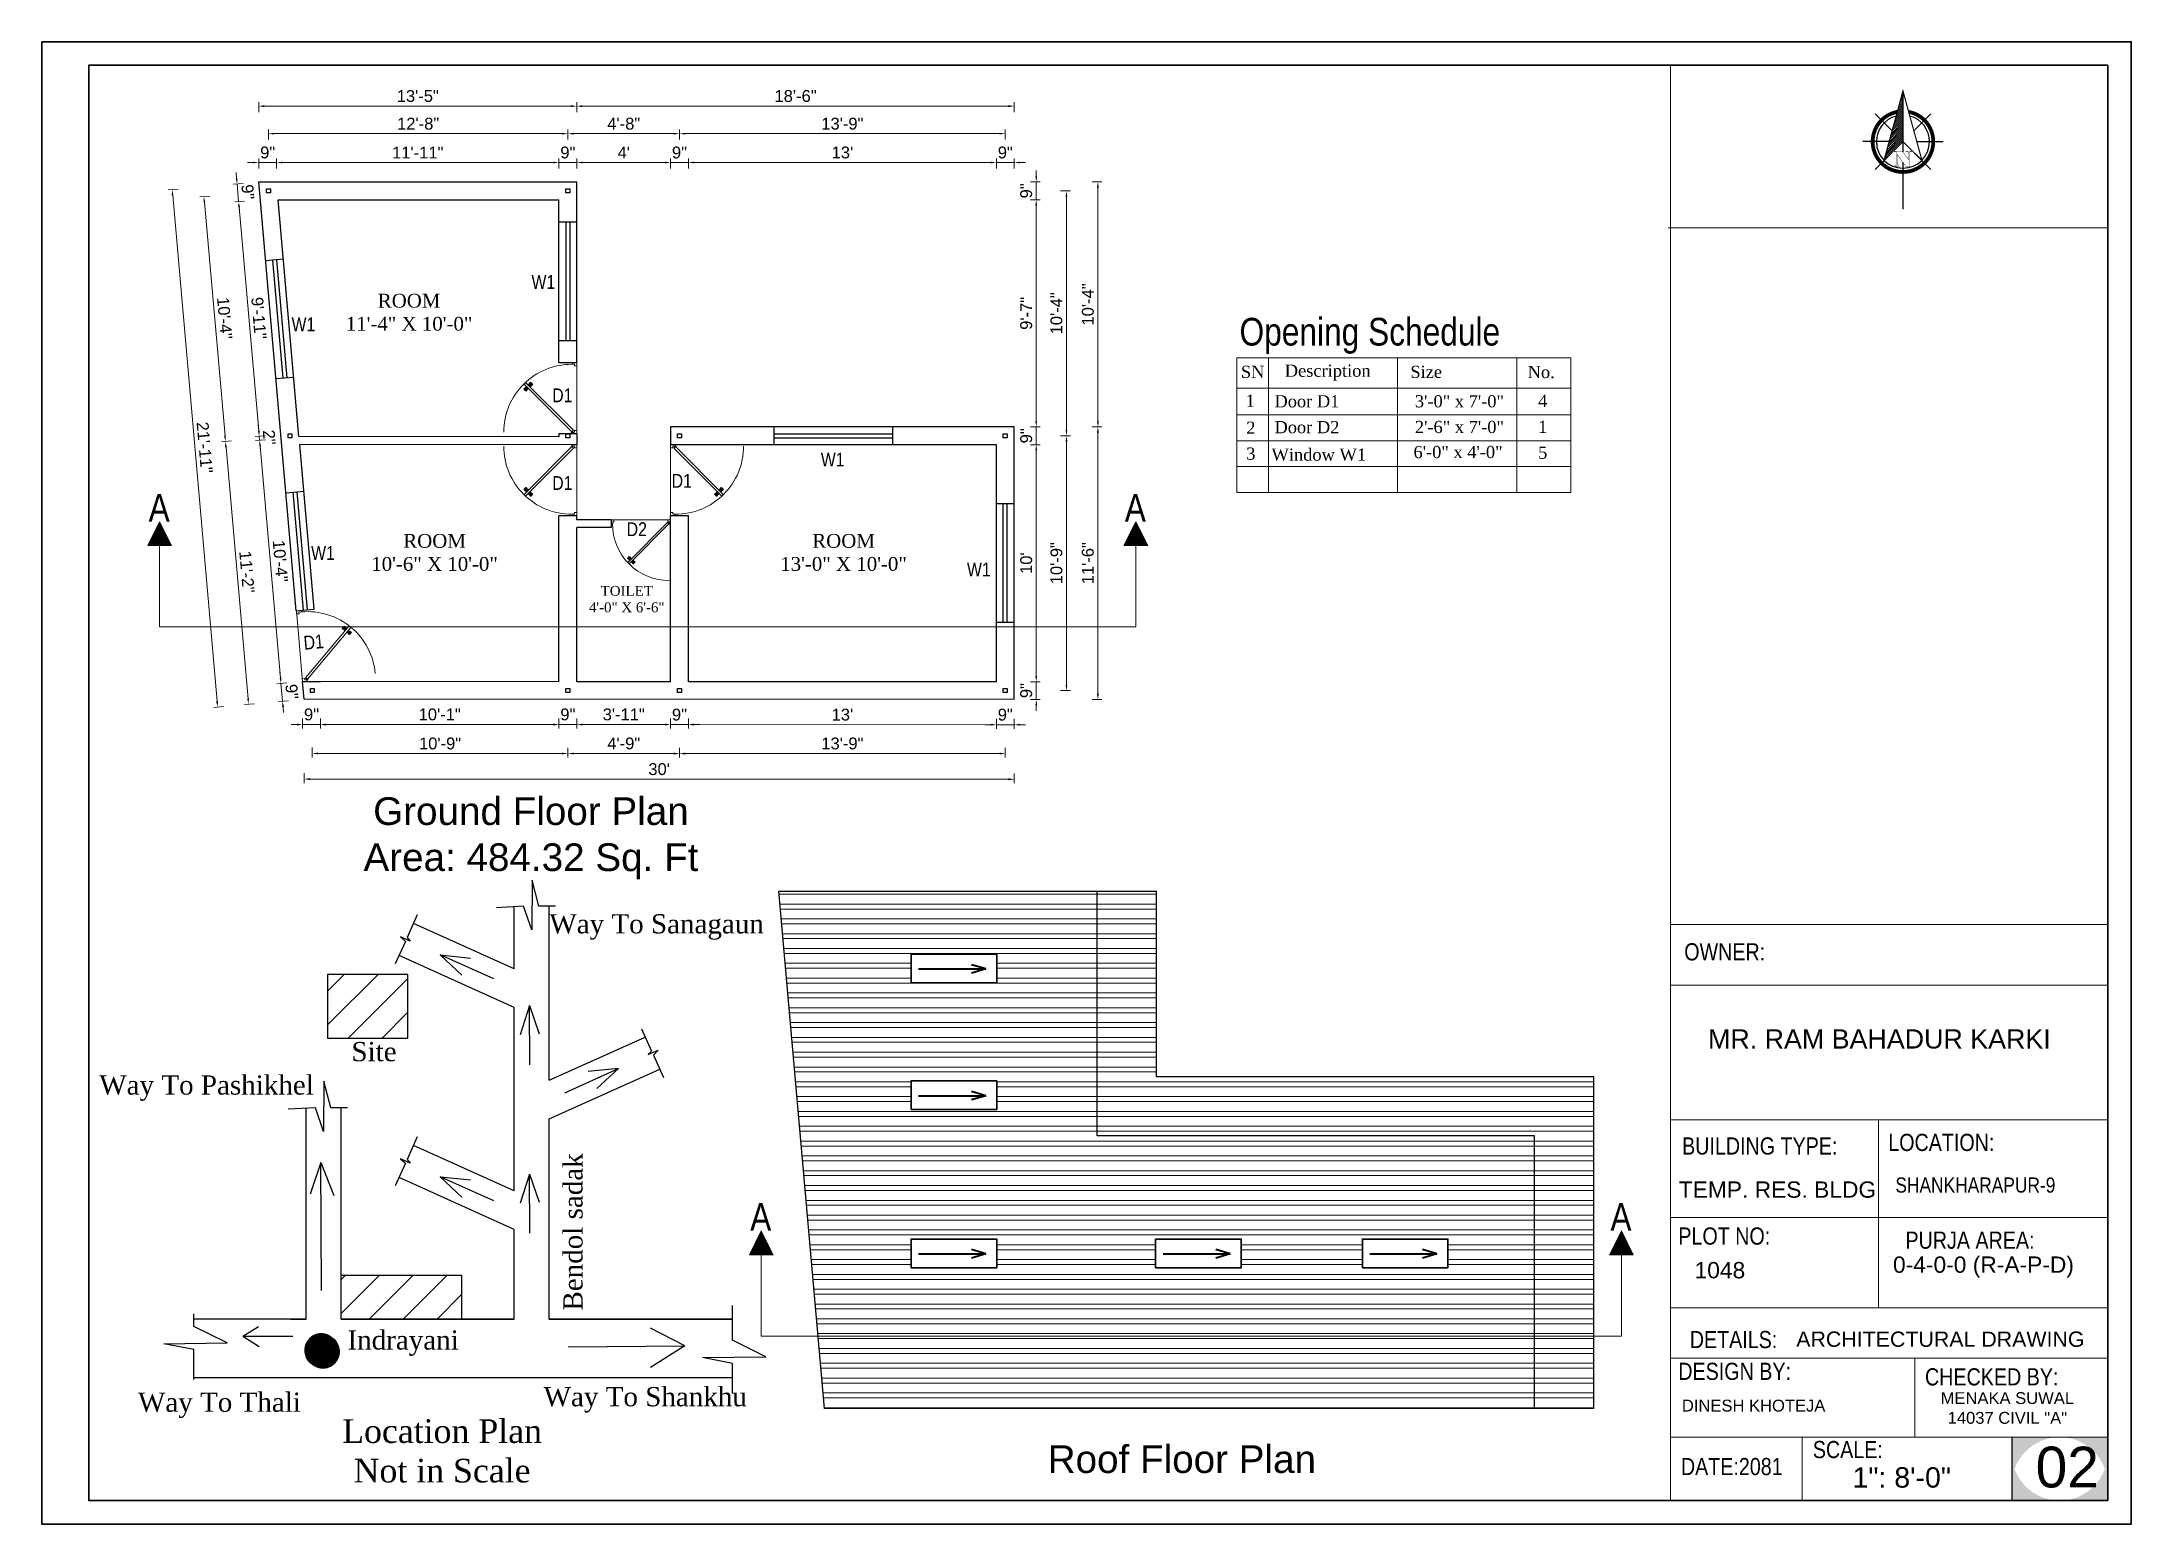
# Model space of a CAD drawing. Header units: inches. Extents: x 392906 to 410488, y -52747 to -40742.
# Drawn here: x 393136 to 394194, y -52747 to -51996 of the extents above; entities that cross this region are included whole.
import ezdxf

# ---------------------------------------------------------------- set-up
doc = ezdxf.new("R2010")
doc.units = ezdxf.units.IN
doc.header["$LTSCALE"] = 2
doc.header["$MEASUREMENT"] = 0
doc.header["$PDMODE"] = 34
doc.linetypes.add('DASHED2', pattern=[0.375, 0.25, -0.125])
doc.layers.get('0').update_dxf_attribs({"linetype": 'CONTINUOUS'})
doc.layers.get('DEFPOINTS').update_dxf_attribs({"color": 141, "linetype": 'CONTINUOUS'})
for name, color, linetype, lineweight in [('A_Title Text', 105, 'CONTINUOUS', 60), ('DIM_LINE', 173, 'CONTINUOUS', 20), ('DIMENTION', 140, 'CONTINUOUS', 0), ('door', 20, 'CONTINUOUS', 35), ('DOOR & WIN', 1, 'CONTINUOUS', 25), ('DW-SEC', 24, 'CONTINUOUS', 25), ('PUERTAS', 7, 'CONTINUOUS', 9), ('Rebars', 1, 'CONTINUOUS', 13), ('river', 7, 'DASHED2', 25), ('Siteplan', 7, 'CONTINUOUS', 30), ('steps', 253, 'CONTINUOUS', 20), ('TEXT', 181, 'CONTINUOUS', 25), ('WALL - A', 1, 'CONTINUOUS', 40)]:
    doc.layers.add(name, color=color, linetype=linetype, lineweight=lineweight)
doc.layers.add('Normal Wall', color=7, linetype='CONTINUOUS', lineweight=35, true_color=0xffaf89)
doc.layers.add('Rear Wall', color=7, linetype='CONTINUOUS', lineweight=20, true_color=0xd4e480)
doc.layers.add('WAll', color=20, linetype='CONTINUOUS')
doc.styles.add('14 INCH', font='times.ttf', dxfattribs={"height": 14})
doc.styles.add('Lettring Text', font='arial.ttf')
doc.styles.get("Standard").update_dxf_attribs({"font": 'ARIALN.TTF'})
doc.styles.add('SwissBT', font='swiss.ttf', dxfattribs={"height": 12})
doc.styles.add('TIMES', font='times.ttf')
doc.dimstyles.new('Copy of Standard', dxfattribs={"dimtxt": 6, "dimasz": 2.875, "dimexe": 2, "dimexo": 4, "dimgap": 2, "dimtad": 1, "dimdec": 0, "dimrnd": 1, "dimzin": 0, "dimdsep": 46, "dimlunit": 4, "dimtxsty": 'Lettring Text', "dimcen": 0.1, "dimclrd": 7, "dimclre": 7, "dimclrt": 7, "dimazin": 0, "dimtfac": 0.645, "dimtdec": 0, "dimtmove": 1, "dimatfit": 0, "dimfxl": 3, "dimfxlon": 1, "dimtfillclr": 256, "dimtolj": 1, "dimtzin": 0, "dimlwd": -1, "dimlwe": -1, "dimarcsym": 2})
pattern_1 = [(180, (-4772.0585, -3317.6815), (-4e-16, -7.5), []), (180, (-4774.5585, -3315.1815), (-4e-16, -7.5), [])]

msp = doc.modelspace()

# ---------------------------------------------------------------- texts
at = {"color": 7, "linetype": 'ByBlock', "lineweight": 5}
msp.add_text('Opening Schedule', height=14, dxfattribs=at).set_placement((393742.3, -52149.9))
at = {"color": 0}
for s, p in [('OWNER:', (393967.5, -52461.2)), ('LOCATION:', (394070.8, -52557.7))]:
    msp.add_text(s, height=8.7, dxfattribs=at).set_placement(p)
at = {"color": 7, "linetype": 'ByBlock', "lineweight": 5}
for s, insert, char_height, width, attachment_point in [('A', (393200.6, -52225.1), 14, 26.58, 3), ('A', (393694.9, -52225.1), 14, 26.58, 3), ('{\\fArial CE|b0|i0|c238|p34;Ground Floor Plan\\PArea: \\fArial CE|b0|i0|c0|p34;484.32\\fArial CE|b0|i0|c238|p34; Sq. Ft}', (393383.5, -52399.4), 14, 235.547, 5), ('A', (393505.2, -52584.1), 14, 26.58, 3), ('A', (393940.8, -52584.1), 14, 26.58, 3), ('{\\fTimes New Roman|b0|i0|c0|p18;Location Plan\\PNot in Scale}', (393338.5, -52709.6), 12, 235.547, 5), ('{\\fArial CE|b0|i0|c0|p34;Roof\\fArial CE|b0|i0|c238|p34; Floor Plan}', (393713.1, -52713.8), 14, 235.547, 5)]:
    msp.add_mtext(s, dxfattribs=dict(at, insert=insert, char_height=char_height, width=width, attachment_point=attachment_point))
at = {"layer": 'river', "color": 7, "linetype": 'Continuous', "ltscale": 10, "width": 164.518, "style": '14 INCH'}
for s, insert, char_height, attachment_point in [('Way To Sanagaun', (393392.8, -52437.8), 9.739, 1), ('Site', (393315.5, -52502.5), 9.74, 3), ('Way To Pashikhel', (393164.9, -52519.4), 9.739, 1), ('Indrayani', (393290.6, -52648.5), 9.74, 1), ('Way To Shankhu', (393389.9, -52677.2), 9.739, 1), ('Way To Thali', (393184.5, -52680), 9.739, 1)]:
    msp.add_mtext(s, dxfattribs=dict(at, insert=insert, char_height=char_height, attachment_point=attachment_point))
at = {"layer": 'river', "color": 7, "linetype": 'Continuous', "ltscale": 10, "insert": (393399.9, -52638.5), "char_height": 9.739, "width": 119.938, "attachment_point": 1, "rotation": 90, "style": '14 INCH'}
msp.add_mtext('Bendol sadak', dxfattribs=at)
at = {"layer": 'steps', "color": 7, "lineweight": 5, "ltscale": 0.3, "style": 'TIMES'}
for s, height, p in [('Description', 6.169, (393765.2, -52165.7)), ('SN', 6.17, (393743, -52166.3)), ('Size', 6.17, (393828.8, -52166.3)), ('No.', 6.17, (393888.2, -52166.4)), ('1', 6.17, (393745.4, -52180.9)), ('Door D1', 6.17, (393760, -52181.2)), ('3\'-0" x 7\'-0"', 6.169, (393831.1, -52181.2)), ('4', 6.17, (393893.5, -52181)), ('2', 6.17, (393745.7, -52194.6)), ('Door D2', 6.17, (393760, -52194.3)), ('2\'-6" x 7\'-0"', 6.169, (393831.1, -52194.2)), ('1', 6.17, (393893.5, -52194.1)), ('3', 6.17, (393745.7, -52207.7)), ('Window W1', 6.17, (393758.5, -52208.2)), ('6\'-0" x 4\'-0"', 6.169, (393830.4, -52206.9)), ('5', 6.17, (393893.5, -52207.2))]:
    msp.add_text(s, height=height, dxfattribs=at).set_placement(p)
at = {"layer": 'steps', "color": 7, "ltscale": 0.3}
for s, insert, char_height, width, attachment_point in [('W1', (393389.8, -52121.2), 7, 18.621, 8), ('{\\fTimes New Roman|b0|i0|c0|p18;ROOM\\P11\'-4" X 10\'-0"}', (393321.8, -52123.7), 7, 67.662, 2), ('W1', (393268.3, -52142.7), 7, 18.621, 8), ('W1', (393536.3, -52211.1), 7, 18.621, 8), ('W1', (393278.2, -52258.4), 7, 18.621, 8), ('{\\fTimes New Roman|b0|i0|c0|p18;ROOM\\P10\'-6" X 10\'-0"}', (393334.7, -52245.3), 7, 67.662, 2), ('{\\fTimes New Roman|b0|i0|c0|p18;ROOM\\P13\'-0" X 10\'-0"}', (393541.8, -52245.3), 7, 67.662, 2), ('W1', (393610.3, -52266.8), 7, 18.621, 8), ('{\\fTimes New Roman|b0|i0|c0|p18;TOILET\\P4\'-0" X 6\'-6"}', (393432, -52271.6), 5, 67.662, 2)]:
    msp.add_mtext(s, dxfattribs=dict(at, insert=insert, char_height=char_height, width=width, attachment_point=attachment_point))
at = {"layer": 'steps', "color": 7, "ltscale": 0.3, "char_height": 7}
for s, insert, attachment_point in [('{\\W1;D1}', (393399.4, -52178.6), 8), ('{\\W1;D1}', (393399.4, -52216), 2), ('{\\W1;D1}', (393459.9, -52214.9), 2), ('D2', (393437.1, -52239.4), 2)]:
    msp.add_mtext_dynamic_manual_height_columns(s, width=18.621, gutter_width=40, heights=[0], dxfattribs=dict(at, insert=insert, attachment_point=attachment_point))
at = {"layer": 'steps', "color": 7, "ltscale": 0.3, "insert": (393273.8, -52303.5), "char_height": 7, "attachment_point": 8, "rotation": 5.0252}
msp.add_mtext_dynamic_manual_height_columns('{\\W1;D1}', width=18.621, gutter_width=40, heights=[0], dxfattribs=at)
at = {"layer": 'TEXT', "color": 0}
for s, height, p in [('OWNER:', 8.7, (393967.5, -52461.2)), ('LOCATION:', 8.7, (394070.8, -52557.7)), ('CHECKED BY:', 8.704, (394089.4, -52676.4)), ('CHECKED BY:', 8.704, (394089.4, -52676.4)), ('SCALE:', 8.7, (394032.6, -52713.2)), ('SCALE:', 8.7, (394032.6, -52713.2))]:
    msp.add_text(s, height=height, dxfattribs=at).set_placement(p)
at = {"layer": 'TEXT', "color": 0, "linetype": 'ByBlock', "style": 'SwissBT'}
for s, insert, char_height, width, attachment_point in [('MR. RAM BAHADUR KARKI', (394066.3, -52496.1), 9.72, 217.511, 2), ('ARCHITECTURAL DRAWING', (394024.2, -52649.1), 7.74, 268.532, 1), ('DINESH KHOTEJA', (393966.3, -52683.6), 6, 201.528, 1), ('MENAKA SUWAL\\P14037 CIVIL "A"', (394131.1, -52679.8), 6, 88.549, 2)]:
    msp.add_mtext(s, dxfattribs=dict(at, insert=insert, char_height=char_height, width=width, attachment_point=attachment_point))
at = {"layer": 'TEXT', "color": 0, "attachment_point": 1}
for s, insert, char_height, width in [('BUILDING TYPE:', (393966.4, -52550.8), 8.704, 148.555), ('BUILDING TYPE:', (393966.4, -52550.8), 8.704, 148.555), ('PLOT NO: ', (393964.5, -52596.4), 8.7, 138.027), ('PLOT NO: ', (393964.5, -52596.4), 8.7, 138.027), ('PURJA AREA:', (394079.5, -52598.5), 8.704, 197.582), ('PURJA AREA:', (394079.5, -52598.5), 8.704, 197.582), ('DETAILS: ', (393970.3, -52648.8), 8.7, 138.027), ('DESIGN BY:', (393964.5, -52664.9), 8.7, 138.027), ('DESIGN BY:', (393964.5, -52664.9), 8.7, 138.027), ('DATE:2081', (393965.8, -52713.1), 8.7, 34.818)]:
    msp.add_mtext(s, dxfattribs=dict(at, insert=insert, char_height=char_height, width=width))
at = {"layer": 'TEXT', "color": 0, "linetype": 'ByBlock', "insert": (394074.4, -52571.1), "char_height": 7.671, "attachment_point": 1}
msp.add_mtext_dynamic_manual_height_columns('SHANKHARAPUR-9', width=381.035, gutter_width=1.53, heights=[0], dxfattribs=at)
at = {"layer": 'TEXT', "color": 0, "style": 'SwissBT'}
for s, insert, char_height, width, attachment_point in [('TEMP. RES. BLDG', (393964.7, -52573.1), 8.256, 163.214, 1), ('1048', (393972.7, -52613.9), 8.26, 163.214, 1), ('0-4-0-0 (R-A-P-D)', (394119, -52611.1), 8.256, 163.214, 2), ('02', (394145.4, -52707.4), 20.64, 20.158, 1)]:
    msp.add_mtext(s, dxfattribs=dict(at, insert=insert, char_height=char_height, width=width, attachment_point=attachment_point))
at = {"layer": 'TEXT', "color": 0, "ltscale": 0.5, "insert": (394052.7, -52717.8), "char_height": 10.32, "width": 127.534, "attachment_point": 1, "style": 'SwissBT'}
msp.add_mtext('1": 8\'-0"', dxfattribs=at)
msp.add_mtext('1": 8\'-0"', dxfattribs=at)

# ---------------------------------------------------------------- blocks, each defined once
blk = doc.blocks.new('*X29')
at = {"color": 0}
for p, q in [((145.96, -414.6), (147.62, -412.94)), ((146.16, -413.87), (147.62, -412.41)), ((146.36, -413.14), (147.62, -411.88)), ((146.55, -412.41), (147.62, -411.35)), ((146.75, -411.68), (147.62, -410.82)), ((146.95, -410.95), (147.62, -410.29)), ((147.15, -410.22), (147.62, -409.76)), ((147.35, -409.49), (147.62, -409.23)), ((147.55, -408.76), (147.62, -408.7)), ((143.76, -422.63), (147.62, -418.77)), ((143.96, -421.9), (147.62, -418.24)), ((144.16, -421.17), (147.62, -417.71)), ((144.36, -420.44), (147.62, -417.18)), ((144.56, -419.71), (147.62, -416.65)), ((144.76, -418.98), (147.62, -416.12)), ((144.96, -418.25), (147.62, -415.59)), ((145.16, -417.52), (147.62, -415.06)), ((145.36, -416.79), (147.62, -414.53)), ((145.56, -416.06), (147.62, -414)), ((145.76, -415.33), (147.62, -413.47)), ((142.76, -426.28), (147.62, -421.42)), ((142.96, -425.55), (147.62, -420.89)), ((143.16, -424.82), (147.62, -420.36)), ((143.36, -424.09), (147.62, -419.83)), ((143.56, -423.36), (147.62, -419.3))]:
    blk.add_line(p, q, dxfattribs=at)
blk = doc.blocks.new('NORTH_15')
for p, q in [((-2.87, 2.87), (-7.37, 7.37)), ((0, 3.66), (0, 10.62)), ((2.87, 2.87), (7.37, 7.37)), ((-13.37, 0), (2.72, 0)), ((5.49, 0), (17.83, 0)), ((-2.87, -2.87), (-7.37, -7.37)), ((0, -3.66), (0, -10.62)), ((2.87, -2.87), (7.37, -7.37))]:
    blk.add_line(p, q)
at = {"const_width": 1}
for points in [[(0, -8, 1), (0, 8, 0.359415), (-7.86, 1.52, 1)], [(-7.86, -1.52, 0.359415), (0, -8, 1)]]:
    blk.add_lwpolyline(points, format="xyb", dxfattribs=at)
for points, const_width in [([(4.96, -5.01), (-13.37, 0), (4.9, 5), (0, 0), (4.96, -5.01)], 0.3), ([(5.93, -1.55), (6, -1.55), (6.07, -1.54), (6.13, -1.53), (6.17, -1.52), (6.22, -1.51), (6.26, -1.49), (6.28, -1.47), (6.3, -1.45), (6.32, -1.42), (6.33, -1.39), (6.35, -1.34), (6.36, -1.29), (6.37, -1.23), (6.38, -1.16), (6.38, -1.08), (6.38, -1), (6.54, -1), (6.54, -2.34), (6.38, -2.34), (6.38, -2.3), (6.38, -2.23), (6.38, -2.16), (6.37, -2.09), (6.36, -2.04), (6.35, -1.99), (6.33, -1.95), (6.32, -1.91), (6.3, -1.88), (6.28, -1.86), (6.26, -1.83), (6.22, -1.81), (6.18, -1.8), (6.13, -1.78), (6.07, -1.77), (6.01, -1.76), (5.95, -1.76), (2.66, -1.76), (2.66, -2.34), (2.5, -2.34), (2.5, -0.16), (4.71, 1.44), (3.14, 1.44), (3.07, 1.44), (3, 1.43), (2.94, 1.42), (2.89, 1.41), (2.85, 1.4), (2.81, 1.38), (2.78, 1.36), (2.76, 1.34), (2.74, 1.31), (2.72, 1.27), (2.7, 1.22), (2.69, 1.17), (2.68, 1.11), (2.67, 1.04), (2.66, 0.97), (2.66, 0.89), (2.66, 0.87), (2.5, 0.87), (2.5, 2.21), (2.66, 2.21), (2.66, 2.17), (2.66, 2.09), (2.67, 2.03), (2.68, 1.97), (2.69, 1.91), (2.7, 1.86), (2.71, 1.82), (2.73, 1.78), (2.75, 1.76), (2.77, 1.74), (2.8, 1.72), (2.85, 1.7), (2.89, 1.68), (2.94, 1.67), (3, 1.66), (3.07, 1.66), (3.14, 1.66), (6.54, 1.66), (6.54, 0.75), (3.33, -1.55), (5.93, -1.55), (5.93, -1.55)], 0.1)]:
    blk.add_lwpolyline(points, dxfattribs=dict(const_width=const_width))
for start, end in [(90, 164.973), (270, 90), (195.027, 270)]:
    blk.add_arc((0, 0), 7, start, end)
at = {"rotation": 90}
blk.add_blockref('*X29', (-421.89, -147.62), dxfattribs=at)
blk = doc.blocks.new('A$C0BDB7EE9')
at = {"layer": 'Siteplan', "xscale": 2.999999999999779, "yscale": 2.999999999999779, "zscale": 2.999999999999779, "rotation": 247.8612575918487}
blk.add_blockref('NORTH_15', (20.2, 49.5), dxfattribs=at)
blk = doc.blocks.new('A$C327B4BBD')
at = {"layer": 'DIMENTION', "ltscale": 0.3, "xscale": 1.171875000000082, "yscale": 1.171875000000082, "zscale": 1.171875000000082, "rotation": 112.1387424081494}
blk.add_blockref('A$C0BDB7EE9', (16.1, 0), dxfattribs=at)
blk = doc.blocks.new('3ft')
at = {"layer": 'PUERTAS', "color": 6}
for p, q in [((1, 2.5), (25.2, 26.7)), ((26, 25.9), (1.8, 1.6)), ((26, 25.9), (25.2, 26.7)), ((0, 2.4), (0, 0)), ((0.7, 2.4), (0, 2.4)), ((1.6, 0), (0, 0)), ((0.7, 1.5), (0.7, 2.4)), ((0.8, 1.5), (0.7, 1.5)), ((0.8, 1.5), (0.8, 2.4)), ((0.8, 1.2), (0.8, 1.5)), ((1.6, 1.2), (0.8, 1.2)), ((1.6, 1.8), (0.9, 2.5)), ((1.6, 1.9), (1, 2.5)), ((1.6, 1.9), (1.6, 1.8)), ((1.8, 1.6), (1.6, 1.8)), ((1.6, 0), (1.6, 1.2)), ((34.4, 0), (34.4, 1.2)), ((34.4, 1.2), (35.2, 1.2)), ((34.4, 0), (36, 0)), ((35.2, 1.2), (35.2, 2.4)), ((35.2, 2.4), (36, 2.4)), ((36, 0), (36, 2.4))]:
    blk.add_line(p, q, dxfattribs=at)
at = {"layer": 'PUERTAS', "color": 8}
for p, q in [((22.6, 24.9), (21.6, 25.7)), ((22.6, 25), (21.7, 25.7)), ((22.7, 25.1), (21.8, 25.9)), ((22.1, 26.3), (22, 26.1)), ((22.9, 25.2), (22, 26.1)), ((22.1, 26.3), (22.3, 26.4)), ((22.3, 26.4), (22.3, 26.4)), ((23.2, 25.5), (22.3, 26.4)), ((23.3, 25.7), (22.5, 26.6)), ((23.5, 25.8), (22.7, 26.8)), ((23.4, 25.8), (22.7, 26.7)), ((22.7, 24.3), (23, 24.8)), ((23, 25), (22.8, 25.1)), ((23, 25), (22.9, 25.2)), ((23, 25), (22.9, 25.1)), ((22.9, 24.5), (23.1, 24.9)), ((23.1, 25.1), (23, 25.2)), ((23.1, 24.8), (23.2, 25)), ((23.3, 25.3), (23.2, 25.4)), ((23.4, 25.4), (23.3, 25.6)), ((23.4, 25.4), (23.3, 25.5)), ((23.4, 25.4), (23.3, 25.5)), ((23.3, 24.9), (23.3, 25.1)), ((23.5, 25.1), (23.3, 25.1)), ((23.6, 25.3), (23.4, 25.2)), ((23.9, 25.5), (23.5, 25.3)), ((24.1, 25.7), (23.6, 25.4)), ((23.6, 23.4), (24.1, 23.7)), ((23.8, 23.6), (24.2, 23.8)), ((24.1, 23.8), (24.3, 23.9)), ((24.2, 24), (24.4, 24)), ((24.2, 23.3), (25, 22.3)), ((24.3, 23.7), (24.4, 23.6)), ((24.3, 23.7), (24.5, 23.6)), ((24.3, 23.6), (24.4, 23.5)), ((24.3, 23.3), (25.1, 22.4)), ((24.4, 24.2), (24.4, 24)), ((24.4, 23.8), (24.5, 23.7)), ((24.4, 23.4), (25.2, 22.5)), ((24.6, 24.3), (24.5, 24.1)), ((24.5, 23.6), (25.4, 22.7)), ((24.8, 24.6), (24.6, 24.2)), ((24.6, 24), (24.7, 23.9)), ((25, 24.8), (24.7, 24.3)), ((24.7, 24.1), (24.8, 23.9)), ((24.7, 24.1), (24.8, 24)), ((24.8, 24.1), (24.9, 24)), ((24.8, 23.8), (25.7, 23)), ((25, 24), (25.9, 23.2)), ((25.1, 24.2), (26.1, 23.4)), ((25.1, 24.1), (26, 23.3)), ((25.6, 22.8), (25.4, 22.7)), ((25.6, 22.8), (25.7, 23)), ((25.7, 23), (25.7, 23)), ((0, 0), (36, 0))]:
    blk.add_line(p, q, dxfattribs=at)
at = {"layer": 'PUERTAS', "color": 1}
for p, q in [((21.7, 25.8), (22.1, 26.3)), ((21.7, 25.7), (22.2, 26.2)), ((21.7, 25.8), (21.7, 25.8)), ((22.5, 25), (21.7, 25.6)), ((22.6, 26.7), (22.1, 26.3)), ((22.7, 26.7), (22.2, 26.2)), ((22.6, 26.7), (22.6, 26.7)), ((22.6, 25), (23, 25.4)), ((22.6, 24.3), (22.9, 24.7)), ((22.6, 24.1), (22.6, 24.1)), ((22.7, 25.1), (22.7, 25.1)), ((23.4, 25.9), (22.8, 26.7)), ((22.8, 25.1), (23.1, 25.3)), ((22.9, 25), (22.8, 25.1)), ((22.9, 24.9), (23.2, 25.2)), ((22.9, 24.8), (22.9, 24.8)), ((22.9, 24.7), (22.9, 24.7)), ((23.4, 25.8), (23, 25.4)), ((23.3, 25.6), (23.1, 25.3)), ((23.5, 25.5), (23.2, 25.2)), ((23.3, 25.7), (23.3, 25.7)), ((23.4, 25.5), (23.3, 25.6)), ((23.4, 23.3), (23.4, 23.3)), ((23.6, 25.5), (23.6, 25.5)), ((23.6, 23.3), (24, 23.6)), ((24.1, 25.8), (23.7, 25.5)), ((23.7, 25.5), (23.7, 25.5)), ((24, 23.6), (24, 23.6)), ((24.1, 23.6), (24.1, 23.6)), ((24.3, 25.8), (24.3, 25.8)), ((24.3, 23.6), (24.5, 23.9)), ((24.3, 23.3), (24.7, 23.7)), ((24.3, 23.6), (24.4, 23.5)), ((24.3, 23.2), (24.9, 22.4)), ((24.4, 23.5), (24.6, 23.8)), ((24.4, 23.4), (24.4, 23.4)), ((24.8, 24.1), (24.5, 23.9)), ((24.9, 24), (24.6, 23.8)), ((25.1, 24.1), (24.7, 23.7)), ((25.1, 24.8), (24.8, 24.4)), ((24.8, 24.4), (24.8, 24.4)), ((24.8, 24.3), (24.8, 24.3)), ((24.8, 24.1), (24.9, 24)), ((25, 24), (25, 24)), ((25, 22.4), (25.5, 22.9)), ((25.1, 25), (25.1, 25)), ((25.1, 22.4), (25.6, 22.8)), ((25.1, 22.4), (25.1, 22.4)), ((25.2, 24.1), (26, 23.5)), ((26, 23.4), (25.5, 22.9)), ((26, 23.3), (25.6, 22.8)), ((26, 23.3), (26, 23.3))]:
    blk.add_line(p, q, dxfattribs=at)
at = {"layer": 'PUERTAS', "color": 2}
for p, q in [((22, 26.1), (22, 26.1)), ((25.4, 22.7), (25.4, 22.7))]:
    blk.add_line(p, q, dxfattribs=at)
at = {"layer": 'PUERTAS', "color": 6}
for radius in [0.155, 0.0752]:
    blk.add_circle((0.8, 2.6), radius, dxfattribs=at)
blk.add_arc((0.8, 2.6), 34.4, 359.7285, 90.0333, dxfattribs=at)
at = {"layer": 'PUERTAS', "color": 1}
for centre, start, end in [((22.5, 25), 231.0764, 315), ((22.7, 24.2), 135, 225), ((22.7, 26.7), 38.9236, 135), ((22.8, 25.1), 225, 315), ((23, 24.9), 135, 219.7428), ((22.9, 24.8), 315, 39.7428), ((23.3, 25.6), 315, 45), ((23.4, 25.9), 315, 38.9236), ((23.5, 23.4), 225, 315), ((23.5, 25.4), 50.2572, 135), ((23.6, 25.5), 230.2572, 315), ((24.1, 23.6), 50.2572, 135), ((24.2, 25.7), 45, 135), ((24.2, 23.7), 230.2572, 315), ((24.3, 23.2), 135, 218.9236), ((24.4, 23.5), 135, 225), ((24.8, 24.3), 135, 219.7428), ((24.7, 24.2), 315, 39.7428), ((24.9, 24), 45, 135), ((25, 22.4), 218.9236, 315), ((25, 24.9), 315, 45), ((25.2, 24.1), 51.0764, 135), ((26, 23.4), 315, 51.0764)]:
    blk.add_arc(centre, 0.08, start, end, dxfattribs=at)
blk = doc.blocks.new('*U199')
at = {"color": 3, "xscale": -1}
blk.add_blockref('3ft', (42, 0), dxfattribs=at)
blk = doc.blocks.new('2ft6in')
at = {"layer": 'PUERTAS', "color": 2}
for p, q in [((0.8, 2.1), (21, 22.3)), ((21.7, 21.6), (1.5, 1.4)), ((18.3, 21.8), (18.3, 21.8)), ((21.7, 21.6), (21, 22.3)), ((21.2, 18.9), (21.2, 18.9)), ((0, 2), (0, 0)), ((0.6, 2), (0, 2)), ((1.3, 0), (0, 0)), ((0.6, 1.3), (0.6, 2)), ((0.7, 1.3), (0.6, 1.3)), ((0.7, 1.3), (0.7, 2)), ((0.7, 1), (0.7, 1.3)), ((1.3, 1), (0.7, 1)), ((1.4, 1.6), (0.8, 2.1)), ((1.3, 1.5), (0.8, 2.1)), ((1.4, 1.6), (1.3, 1.5)), ((1.5, 1.4), (1.3, 1.5)), ((1.3, 0), (1.3, 1)), ((28.7, 0), (28.7, 1)), ((28.7, 1), (29.3, 1)), ((28.7, 0), (30, 0)), ((29.3, 1), (29.3, 2)), ((29.3, 2), (30, 2)), ((30, 0), (30, 2))]:
    blk.add_line(p, q, dxfattribs=at)
at = {"layer": 'PUERTAS', "color": 8}
for p, q in [((18.8, 20.8), (18, 21.4)), ((18.9, 20.8), (18.1, 21.5)), ((19, 20.9), (18.2, 21.6)), ((18.4, 21.9), (18.3, 21.8)), ((19.1, 21), (18.3, 21.7)), ((18.4, 21.9), (18.6, 22)), ((18.6, 22), (18.6, 22)), ((19.3, 21.3), (18.6, 22)), ((19.4, 21.4), (18.8, 22.1)), ((19.6, 21.5), (18.9, 22.3)), ((19.5, 21.5), (18.9, 22.3)), ((19.4, 21.1), (19.3, 21.2)), ((19.5, 21.2), (19.4, 21.3)), ((19.5, 21.2), (19.4, 21.3)), ((19.5, 21.1), (19.4, 21.2)), ((20.1, 21.4), (19.6, 21.1)), ((19.9, 21.2), (19.6, 21.1)), ((18.9, 20.3), (19.2, 20.7)), ((19.1, 20.8), (19, 20.9)), ((19.2, 20.9), (19.1, 21)), ((19.1, 20.8), (19.1, 20.9)), ((19.1, 20.4), (19.3, 20.8)), ((19.3, 20.9), (19.2, 21)), ((19.3, 20.6), (19.3, 20.8)), ((19.4, 20.8), (19.4, 20.9)), ((19.6, 20.9), (19.4, 20.9)), ((19.7, 21.1), (19.5, 21)), ((19.7, 19.5), (20.1, 19.8)), ((19.9, 19.7), (20.2, 19.8)), ((20.1, 19.9), (20.3, 19.9)), ((20.2, 20), (20.3, 20)), ((20.2, 19.7), (20.3, 19.6)), ((20.2, 19.7), (20.3, 19.6)), ((20.2, 19.4), (20.9, 18.7)), ((20.2, 19.4), (20.8, 18.6)), ((20.3, 20.1), (20.4, 20)), ((20.3, 19.8), (20.4, 19.7)), ((20.3, 19.5), (21, 18.8)), ((20.5, 20.3), (20.4, 20.1)), ((20.4, 19.8), (20.4, 19.7)), ((20.7, 20.5), (20.5, 20.2)), ((20.5, 20), (20.6, 19.9)), ((20.5, 19.6), (21.1, 18.9)), ((20.8, 20.6), (20.6, 20.2)), ((20.6, 20.1), (20.7, 20)), ((20.6, 20.1), (20.7, 20)), ((20.6, 20), (20.7, 20)), ((20.7, 19.9), (21.4, 19.2)), ((20.8, 20), (21.6, 19.3)), ((20.9, 20.1), (21.7, 19.5)), ((21, 20.1), (21.7, 19.5)), ((21.3, 19), (21.2, 18.9)), ((21.3, 19), (21.4, 19.1)), ((21.4, 19.2), (21.4, 19.1)), ((0, 0), (30, 0))]:
    blk.add_line(p, q, dxfattribs=at)
at = {"layer": 'PUERTAS', "color": 1}
for p, q in [((18.1, 21.5), (18.5, 21.9)), ((18.1, 21.4), (18.5, 21.9)), ((18.1, 21.5), (18.1, 21.5)), ((18.7, 20.8), (18.1, 21.3)), ((18.9, 22.3), (18.5, 21.9)), ((18.8, 22.2), (18.5, 21.9)), ((18.8, 22.2), (18.8, 22.2)), ((19.5, 21.6), (19, 22.3)), ((19.5, 21.5), (19.2, 21.2)), ((19.5, 21.3), (19.2, 21.1)), ((19.5, 21.2), (19.3, 21)), ((19.4, 21.4), (19.5, 21.4)), ((19.5, 21.2), (19.4, 21.3)), ((19.6, 21.2), (19.6, 21.2)), ((20.1, 21.5), (19.7, 21.2)), ((19.7, 21.2), (19.7, 21.2)), ((20.2, 21.5), (20.2, 21.5)), ((18.8, 20.8), (19.2, 21.2)), ((18.8, 20.2), (19.1, 20.6)), ((18.9, 20.1), (18.8, 20.1)), ((18.9, 20.9), (18.9, 20.9)), ((19, 20.9), (19.2, 21.1)), ((19.1, 20.8), (19, 20.9)), ((19.1, 20.8), (19.3, 21)), ((19.1, 20.7), (19.1, 20.7)), ((19.1, 20.6), (19.1, 20.6)), ((19.5, 19.4), (19.5, 19.4)), ((19.6, 19.4), (20, 19.7)), ((20, 19.7), (20, 19.7)), ((20.1, 19.7), (20.1, 19.7)), ((20.2, 19.7), (20.4, 19.9)), ((20.2, 19.4), (20.6, 19.8)), ((20.2, 19.7), (20.3, 19.6)), ((20.2, 19.3), (20.8, 18.6)), ((20.3, 19.6), (20.5, 19.8)), ((20.3, 19.5), (20.3, 19.5)), ((20.6, 20.1), (20.4, 19.9)), ((20.7, 20), (20.5, 19.8)), ((20.7, 20.2), (20.6, 20.2)), ((20.9, 20.1), (20.6, 19.8)), ((20.6, 20.1), (20.7, 20)), ((20.9, 20.7), (20.7, 20.3)), ((20.7, 20.3), (20.7, 20.3)), ((20.8, 20), (20.8, 20)), ((20.9, 20.8), (20.9, 20.8)), ((20.9, 18.6), (21.3, 19.1)), ((20.9, 18.7), (21.3, 19)), ((20.9, 18.7), (20.9, 18.7)), ((21, 20.1), (21.7, 19.6)), ((21.7, 19.5), (21.3, 19.1)), ((21.7, 19.4), (21.3, 19)), ((21.6, 19.4), (21.7, 19.4))]:
    blk.add_line(p, q, dxfattribs=at)
at = {"layer": 'PUERTAS', "color": 2}
for radius in [0.129, 0.0627]:
    blk.add_circle((0.7, 2.1), radius, dxfattribs=at)
at = {"layer": 'PUERTAS', "color": 8}
blk.add_arc((0.7, 2.1), 28.7, 359.7285, 90.0333, dxfattribs=at)
at = {"layer": 'PUERTAS', "color": 1}
for centre, start, end in [((18.9, 22.2), 38.9236, 135), ((19.5, 21.6), 315, 38.9236), ((19.4, 21.4), 315, 45), ((19.6, 21.2), 50.2572, 135), ((19.7, 21.3), 230.2572, 315), ((20.2, 21.4), 45, 135), ((18.8, 20.8), 231.0764, 315), ((18.9, 20.2), 135, 225), ((19, 20.9), 225, 315), ((19.2, 20.7), 135, 219.7428), ((19.1, 20.6), 315, 39.7428), ((19.6, 19.5), 225, 315), ((20.1, 19.6), 50.2572, 135), ((20.2, 19.7), 230.2572, 315), ((20.3, 19.4), 135, 218.9236), ((20.4, 19.5), 135, 225), ((20.7, 20.3), 135, 219.7428), ((20.6, 20.2), 315, 39.7428), ((20.8, 20), 45, 135), ((20.8, 18.7), 218.9236, 315), ((20.9, 20.7), 315, 45), ((21, 20.1), 51.0764, 135), ((21.7, 19.5), 315, 51.0764)]:
    blk.add_arc(centre, 0.0667, start, end, dxfattribs=at)
blk = doc.blocks.new('*U202')
at = {"color": 3}
blk.add_blockref('2ft6in', (0, 0), dxfattribs=at)
blk = doc.blocks.new('*D874')
at = {"layer": 'DEFPOINTS', "color": 0, "ltscale": 0.5, "transparency": 16777216}
for p in [(393619.2, -52329.1), (393628.2, -52329.1), (393628.2, -52341.9)]:
    blk.add_point(p, dxfattribs=at)
at = {"layer": 'steps', "color": 7, "ltscale": 0.5, "transparency": 16777216}
for p, q in [((393619.2, -52338.9), (393619.2, -52343.9)), ((393628.2, -52338.9), (393628.2, -52343.9)), ((393616.3, -52341.9), (393613.5, -52341.9)), ((393619.2, -52341.9), (393628.2, -52341.9)), ((393631.1, -52341.9), (393634, -52341.9))]:
    blk.add_line(p, q, dxfattribs=at)
for points in [[(393616.3, -52341.4), (393616.3, -52342.3), (393619.2, -52341.9)], [(393631.1, -52341.4), (393631.1, -52342.3), (393628.2, -52341.9)]]:
    blk.add_solid(points, dxfattribs=at)
at = {"layer": 'steps', "color": 7, "ltscale": 0.5, "transparency": 16777216, "insert": (393623.7, -52336.8), "char_height": 6, "attachment_point": 5, "rotation": 359.9867, "style": 'Lettring Text'}
blk.add_mtext('\\A1;9"', dxfattribs=at)
blk = doc.blocks.new('*D896')
at = {"layer": 'DEFPOINTS', "color": 0, "ltscale": 0.5, "transparency": 16777216}
for p in [(393463.2, -52320.1), (393619.2, -52329.1), (393463.2, -52341.8)]:
    blk.add_point(p, dxfattribs=at)
at = {"layer": 'steps', "color": 7, "ltscale": 0.5, "transparency": 16777216}
for p, q in [((393463.2, -52338.8), (393463.2, -52343.8)), ((393619.2, -52338.9), (393619.2, -52343.9)), ((393616.3, -52341.9), (393466.1, -52341.8))]:
    blk.add_line(p, q, dxfattribs=at)
for points in [[(393466.1, -52341.3), (393466.1, -52342.3), (393463.2, -52341.8)], [(393616.3, -52341.4), (393616.3, -52342.3), (393619.2, -52341.9)]]:
    blk.add_solid(points, dxfattribs=at)
at = {"layer": 'steps', "color": 7, "ltscale": 0.5, "transparency": 16777216, "insert": (393541.2, -52336.8), "char_height": 6, "attachment_point": 5, "rotation": 359.9867, "style": 'Lettring Text'}
blk.add_mtext("\\A1;13'", dxfattribs=at)
blk = doc.blocks.new('*D897')
at = {"layer": 'DEFPOINTS', "color": 0, "ltscale": 0.5, "transparency": 16777216}
for p in [(393454.2, -52320.1), (393463.2, -52320.1), (393454.2, -52341.8)]:
    blk.add_point(p, dxfattribs=at)
at = {"layer": 'steps', "color": 7, "ltscale": 0.5, "transparency": 16777216}
for p, q in [((393454.2, -52338.8), (393454.2, -52343.8)), ((393463.2, -52338.8), (393463.2, -52343.8)), ((393451.3, -52341.8), (393448.5, -52341.8)), ((393463.2, -52341.8), (393454.2, -52341.8)), ((393466.1, -52341.8), (393469, -52341.8))]:
    blk.add_line(p, q, dxfattribs=at)
for points in [[(393451.3, -52341.3), (393451.3, -52342.3), (393454.2, -52341.8)], [(393466.1, -52341.3), (393466.1, -52342.3), (393463.2, -52341.8)]]:
    blk.add_solid(points, dxfattribs=at)
at = {"layer": 'steps', "color": 7, "ltscale": 0.5, "transparency": 16777216, "insert": (393458.7, -52336.8), "char_height": 6, "attachment_point": 5, "rotation": 359.9867, "style": 'Lettring Text'}
blk.add_mtext('\\A1;9"', dxfattribs=at)
blk = doc.blocks.new('*D898')
at = {"layer": 'DEFPOINTS', "color": 0, "ltscale": 0.5, "transparency": 16777216}
for p in [(393406.7, -52320.1), (393454.2, -52320.1), (393406.7, -52341.8)]:
    blk.add_point(p, dxfattribs=at)
at = {"layer": 'steps', "color": 7, "ltscale": 0.5, "transparency": 16777216}
for p, q in [((393406.7, -52338.8), (393406.7, -52343.8)), ((393454.2, -52338.8), (393454.2, -52343.8)), ((393451.3, -52341.8), (393409.6, -52341.8))]:
    blk.add_line(p, q, dxfattribs=at)
for points in [[(393409.6, -52341.3), (393409.6, -52342.3), (393406.7, -52341.8)], [(393451.3, -52341.3), (393451.3, -52342.3), (393454.2, -52341.8)]]:
    blk.add_solid(points, dxfattribs=at)
at = {"layer": 'steps', "color": 7, "ltscale": 0.5, "transparency": 16777216, "insert": (393430.5, -52336.7), "char_height": 6, "attachment_point": 5, "rotation": 359.9867, "style": 'Lettring Text'}
blk.add_mtext('\\A1;3\'-11"', dxfattribs=at)
blk = doc.blocks.new('*D899')
at = {"layer": 'DEFPOINTS', "color": 0, "ltscale": 0.5, "transparency": 16777216}
for p in [(393397.7, -52320.1), (393406.7, -52320.1), (393397.7, -52341.8)]:
    blk.add_point(p, dxfattribs=at)
at = {"layer": 'steps', "color": 7, "ltscale": 0.5, "transparency": 16777216}
for p, q in [((393397.7, -52338.8), (393397.7, -52343.8)), ((393406.7, -52338.8), (393406.7, -52343.8)), ((393394.8, -52341.8), (393392, -52341.8)), ((393406.7, -52341.8), (393397.7, -52341.8)), ((393409.6, -52341.8), (393412.5, -52341.8))]:
    blk.add_line(p, q, dxfattribs=at)
for points in [[(393394.8, -52341.3), (393394.8, -52342.3), (393397.7, -52341.8)], [(393409.6, -52341.3), (393409.6, -52342.3), (393406.7, -52341.8)]]:
    blk.add_solid(points, dxfattribs=at)
at = {"layer": 'steps', "color": 7, "ltscale": 0.5, "transparency": 16777216, "insert": (393402.2, -52336.7), "char_height": 6, "attachment_point": 5, "rotation": 359.9867, "style": 'Lettring Text'}
blk.add_mtext('\\A1;9"', dxfattribs=at)
blk = doc.blocks.new('*D900')
at = {"layer": 'DEFPOINTS', "color": 0, "ltscale": 0.5, "transparency": 16777216}
for p in [(393276.9, -52320), (393397.7, -52320.1), (393276.9, -52341.8)]:
    blk.add_point(p, dxfattribs=at)
at = {"layer": 'steps', "color": 7, "ltscale": 0.5, "transparency": 16777216}
for p, q in [((393276.9, -52338.8), (393276.9, -52343.8)), ((393397.7, -52338.8), (393397.7, -52343.8)), ((393394.8, -52341.8), (393279.8, -52341.8))]:
    blk.add_line(p, q, dxfattribs=at)
for points in [[(393279.8, -52341.3), (393279.8, -52342.3), (393276.9, -52341.8)], [(393394.8, -52341.3), (393394.8, -52342.3), (393397.7, -52341.8)]]:
    blk.add_solid(points, dxfattribs=at)
at = {"layer": 'steps', "color": 7, "ltscale": 0.5, "transparency": 16777216, "insert": (393337.3, -52336.7), "char_height": 6, "attachment_point": 5, "rotation": 359.9867, "style": 'Lettring Text'}
blk.add_mtext('\\A1;10\'-1"', dxfattribs=at)
blk = doc.blocks.new('*D901')
at = {"layer": 'DEFPOINTS', "color": 0, "ltscale": 0.5, "transparency": 16777216}
for p in [(393267.9, -52320), (393276.9, -52320), (393267.9, -52341.8)]:
    blk.add_point(p, dxfattribs=at)
at = {"layer": 'steps', "color": 7, "ltscale": 0.5, "transparency": 16777216}
for p, q in [((393267.9, -52338.8), (393267.9, -52343.8)), ((393276.9, -52338.8), (393276.9, -52343.8)), ((393265, -52341.8), (393262.1, -52341.8)), ((393276.9, -52341.8), (393267.9, -52341.8)), ((393279.8, -52341.8), (393282.7, -52341.8))]:
    blk.add_line(p, q, dxfattribs=at)
for points in [[(393265, -52341.3), (393265, -52342.3), (393267.9, -52341.8)], [(393279.8, -52341.3), (393279.8, -52342.3), (393276.9, -52341.8)]]:
    blk.add_solid(points, dxfattribs=at)
at = {"layer": 'steps', "color": 7, "ltscale": 0.5, "transparency": 16777216, "insert": (393272.4, -52336.7), "char_height": 6, "attachment_point": 5, "rotation": 359.9867, "style": 'Lettring Text'}
blk.add_mtext('\\A1;9"', dxfattribs=at)
blk = doc.blocks.new('*D875')
at = {"layer": 'DEFPOINTS', "color": 0, "ltscale": 0.5, "transparency": 16777216}
for p in [(393272.8, -52324.5), (393402.2, -52324.6), (393402.2, -52356.5)]:
    blk.add_point(p, dxfattribs=at)
at = {"layer": 'steps', "color": 7, "ltscale": 0.5, "transparency": 16777216}
for p, q in [((393272.8, -52353.4), (393272.8, -52358.4)), ((393275.7, -52356.4), (393399.3, -52356.5)), ((393402.2, -52353.5), (393402.2, -52358.5))]:
    blk.add_line(p, q, dxfattribs=at)
for points in [[(393275.7, -52356), (393275.7, -52356.9), (393272.8, -52356.4)], [(393399.3, -52356), (393399.3, -52356.9), (393402.2, -52356.5)]]:
    blk.add_solid(points, dxfattribs=at)
at = {"layer": 'steps', "color": 7, "ltscale": 0.5, "transparency": 16777216, "insert": (393337.5, -52351.4), "char_height": 6, "attachment_point": 5, "rotation": 359.9867, "style": 'Lettring Text'}
blk.add_mtext('\\A1;10\'-9"', dxfattribs=at)
blk = doc.blocks.new('*D876')
at = {"layer": 'DEFPOINTS', "color": 0, "ltscale": 0.5, "transparency": 16777216}
for p in [(393402.2, -52324.6), (393458.7, -52324.6), (393458.7, -52356.5)]:
    blk.add_point(p, dxfattribs=at)
at = {"layer": 'steps', "color": 7, "ltscale": 0.5, "transparency": 16777216}
for p, q in [((393402.2, -52353.5), (393402.2, -52358.5)), ((393405.1, -52356.5), (393455.8, -52356.5)), ((393458.7, -52353.5), (393458.7, -52358.5))]:
    blk.add_line(p, q, dxfattribs=at)
for points in [[(393405.1, -52356), (393405.1, -52356.9), (393402.2, -52356.5)], [(393455.8, -52356), (393455.8, -52357), (393458.7, -52356.5)]]:
    blk.add_solid(points, dxfattribs=at)
at = {"layer": 'steps', "color": 7, "ltscale": 0.5, "transparency": 16777216, "insert": (393430.5, -52351.4), "char_height": 6, "attachment_point": 5, "rotation": 359.9867, "style": 'Lettring Text'}
blk.add_mtext('\\A1;4\'-9"', dxfattribs=at)
blk = doc.blocks.new('*D877')
at = {"layer": 'DEFPOINTS', "color": 0, "ltscale": 0.5, "transparency": 16777216}
for p in [(393458.7, -52324.6), (393623.7, -52324.6), (393623.7, -52356.5)]:
    blk.add_point(p, dxfattribs=at)
at = {"layer": 'steps', "color": 7, "ltscale": 0.5, "transparency": 16777216}
for p, q in [((393458.7, -52353.5), (393458.7, -52358.5)), ((393461.6, -52356.5), (393620.8, -52356.5)), ((393623.7, -52353.5), (393623.7, -52358.5))]:
    blk.add_line(p, q, dxfattribs=at)
for points in [[(393461.6, -52356), (393461.6, -52357), (393458.7, -52356.5)], [(393620.8, -52356), (393620.8, -52357), (393623.7, -52356.5)]]:
    blk.add_solid(points, dxfattribs=at)
at = {"layer": 'steps', "color": 7, "ltscale": 0.5, "transparency": 16777216, "insert": (393541.2, -52351.4), "char_height": 6, "attachment_point": 5, "rotation": 359.9867, "style": 'Lettring Text'}
blk.add_mtext('\\A1;13\'-9"', dxfattribs=at)
blk = doc.blocks.new('*D878')
at = {"layer": 'DEFPOINTS', "color": 0, "ltscale": 0.5, "transparency": 16777216}
for p in [(393268.7, -52329), (393628.2, -52329.1), (393268.7, -52369.4)]:
    blk.add_point(p, dxfattribs=at)
at = {"layer": 'steps', "color": 7, "ltscale": 0.5, "transparency": 16777216}
for p, q in [((393268.7, -52366.4), (393268.7, -52371.4)), ((393625.3, -52369.5), (393271.6, -52369.4)), ((393628.2, -52366.5), (393628.2, -52371.5))]:
    blk.add_line(p, q, dxfattribs=at)
for points in [[(393271.6, -52368.9), (393271.6, -52369.9), (393268.7, -52369.4)], [(393625.3, -52369), (393625.3, -52370), (393628.2, -52369.5)]]:
    blk.add_solid(points, dxfattribs=at)
at = {"layer": 'steps', "color": 7, "ltscale": 0.5, "transparency": 16777216, "insert": (393448.4, -52364.4), "char_height": 6, "attachment_point": 5, "rotation": 359.9867, "style": 'Lettring Text'}
blk.add_mtext("\\A1;30'", dxfattribs=at)
blk = doc.blocks.new('*D879')
at = {"layer": 'DEFPOINTS', "color": 0, "ltscale": 0.5, "transparency": 16777216}
for p in [(393254.7, -52057.2), (393245.7, -52067.1), (393254.7, -52067.1)]:
    blk.add_point(p, dxfattribs=at)
at = {"layer": 'steps', "color": 7, "ltscale": 0.5, "transparency": 16777216}
for p, q in [((393242.8, -52057.2), (393239.9, -52057.2)), ((393245.7, -52060.2), (393245.7, -52055.2)), ((393245.7, -52057.2), (393254.7, -52057.2)), ((393254.7, -52060.2), (393254.7, -52055.2)), ((393257.6, -52057.2), (393260.4, -52057.2))]:
    blk.add_line(p, q, dxfattribs=at)
for points in [[(393242.8, -52056.8), (393242.8, -52057.7), (393245.7, -52057.2)], [(393257.6, -52056.8), (393257.6, -52057.7), (393254.7, -52057.2)]]:
    blk.add_solid(points, dxfattribs=at)
at = {"layer": 'steps', "color": 7, "ltscale": 0.5, "transparency": 16777216, "insert": (393250.2, -52052.2), "char_height": 6, "attachment_point": 5, "style": 'Lettring Text'}
blk.add_mtext('\\A1;9"', dxfattribs=at)
blk = doc.blocks.new('*D880')
at = {"layer": 'DEFPOINTS', "color": 0, "ltscale": 0.5, "transparency": 16777216}
for p in [(393397.7, -52057.2), (393254.7, -52067.1), (393397.7, -52076.1)]:
    blk.add_point(p, dxfattribs=at)
at = {"layer": 'steps', "color": 7, "ltscale": 0.5, "transparency": 16777216}
for p, q in [((393254.7, -52060.2), (393254.7, -52055.2)), ((393257.6, -52057.2), (393394.8, -52057.2)), ((393397.7, -52060.2), (393397.7, -52055.2))]:
    blk.add_line(p, q, dxfattribs=at)
for points in [[(393257.6, -52056.8), (393257.6, -52057.7), (393254.7, -52057.2)], [(393394.8, -52056.8), (393394.8, -52057.7), (393397.7, -52057.2)]]:
    blk.add_solid(points, dxfattribs=at)
at = {"layer": 'steps', "color": 7, "ltscale": 0.5, "transparency": 16777216, "insert": (393326.2, -52052.2), "char_height": 6, "attachment_point": 5, "style": 'Lettring Text'}
blk.add_mtext('\\A1;11\'-11"', dxfattribs=at)
blk = doc.blocks.new('*D881')
at = {"layer": 'DEFPOINTS', "color": 0, "ltscale": 0.5, "transparency": 16777216}
for p in [(393406.7, -52057.2), (393406.7, -52067.1), (393397.7, -52076.1)]:
    blk.add_point(p, dxfattribs=at)
at = {"layer": 'steps', "color": 7, "ltscale": 0.5, "transparency": 16777216}
for p, q in [((393394.8, -52057.2), (393392, -52057.2)), ((393397.7, -52060.2), (393397.7, -52055.2)), ((393397.7, -52057.2), (393406.7, -52057.2)), ((393406.7, -52060.2), (393406.7, -52055.2)), ((393409.6, -52057.2), (393412.5, -52057.2))]:
    blk.add_line(p, q, dxfattribs=at)
for points in [[(393394.8, -52056.8), (393394.8, -52057.7), (393397.7, -52057.2)], [(393409.6, -52056.8), (393409.6, -52057.7), (393406.7, -52057.2)]]:
    blk.add_solid(points, dxfattribs=at)
at = {"layer": 'steps', "color": 7, "ltscale": 0.5, "transparency": 16777216, "insert": (393402.2, -52052.2), "char_height": 6, "attachment_point": 5, "style": 'Lettring Text'}
blk.add_mtext('\\A1;9"', dxfattribs=at)
blk = doc.blocks.new('*D882')
at = {"layer": 'DEFPOINTS', "color": 0, "ltscale": 0.5, "transparency": 16777216}
for p in [(393454.2, -52057.2), (393406.7, -52067.1), (393454.2, -52191.1)]:
    blk.add_point(p, dxfattribs=at)
at = {"layer": 'steps', "color": 7, "ltscale": 0.5, "transparency": 16777216}
for p, q in [((393406.7, -52060.2), (393406.7, -52055.2)), ((393409.6, -52057.2), (393451.3, -52057.2)), ((393454.2, -52060.2), (393454.2, -52055.2))]:
    blk.add_line(p, q, dxfattribs=at)
for points in [[(393409.6, -52056.8), (393409.6, -52057.7), (393406.7, -52057.2)], [(393451.3, -52056.8), (393451.3, -52057.7), (393454.2, -52057.2)]]:
    blk.add_solid(points, dxfattribs=at)
at = {"layer": 'steps', "color": 7, "ltscale": 0.5, "transparency": 16777216, "insert": (393430.5, -52052.2), "char_height": 6, "attachment_point": 5, "style": 'Lettring Text'}
blk.add_mtext("\\A1;4'", dxfattribs=at)
blk = doc.blocks.new('*D883')
at = {"layer": 'DEFPOINTS', "color": 0, "ltscale": 0.5, "transparency": 16777216}
for p in [(393463.2, -52057.2), (393454.2, -52191.1), (393463.2, -52236.1)]:
    blk.add_point(p, dxfattribs=at)
at = {"layer": 'steps', "color": 7, "ltscale": 0.5, "transparency": 16777216}
for p, q in [((393451.3, -52057.2), (393448.5, -52057.2)), ((393454.2, -52060.2), (393454.2, -52055.2)), ((393454.2, -52057.2), (393463.2, -52057.2)), ((393463.2, -52060.2), (393463.2, -52055.2)), ((393466.1, -52057.2), (393469, -52057.2))]:
    blk.add_line(p, q, dxfattribs=at)
for points in [[(393451.3, -52056.8), (393451.3, -52057.7), (393454.2, -52057.2)], [(393466.1, -52056.8), (393466.1, -52057.7), (393463.2, -52057.2)]]:
    blk.add_solid(points, dxfattribs=at)
at = {"layer": 'steps', "color": 7, "ltscale": 0.5, "transparency": 16777216, "insert": (393458.7, -52052.2), "char_height": 6, "attachment_point": 5, "style": 'Lettring Text'}
blk.add_mtext('\\A1;9"', dxfattribs=at)
blk = doc.blocks.new('*D884')
at = {"layer": 'DEFPOINTS', "color": 0, "ltscale": 0.5, "transparency": 16777216}
for p in [(393619.2, -52057.2), (393619.2, -52200.1), (393463.2, -52236.1)]:
    blk.add_point(p, dxfattribs=at)
at = {"layer": 'steps', "color": 7, "ltscale": 0.5, "transparency": 16777216}
for p, q in [((393463.2, -52060.2), (393463.2, -52055.2)), ((393466.1, -52057.2), (393616.3, -52057.2)), ((393619.2, -52060.2), (393619.2, -52055.2))]:
    blk.add_line(p, q, dxfattribs=at)
for points in [[(393466.1, -52056.8), (393466.1, -52057.7), (393463.2, -52057.2)], [(393616.3, -52056.8), (393616.3, -52057.7), (393619.2, -52057.2)]]:
    blk.add_solid(points, dxfattribs=at)
at = {"layer": 'steps', "color": 7, "ltscale": 0.5, "transparency": 16777216, "insert": (393541.2, -52052.2), "char_height": 6, "attachment_point": 5, "style": 'Lettring Text'}
blk.add_mtext("\\A1;13'", dxfattribs=at)
blk = doc.blocks.new('*D885')
at = {"layer": 'DEFPOINTS', "color": 0, "ltscale": 0.5, "transparency": 16777216}
for p in [(393628.2, -52057.2), (393628.2, -52191.1), (393619.2, -52200.1)]:
    blk.add_point(p, dxfattribs=at)
at = {"layer": 'steps', "color": 7, "ltscale": 0.5, "transparency": 16777216}
for p, q in [((393616.3, -52057.2), (393613.5, -52057.2)), ((393619.2, -52060.2), (393619.2, -52055.2)), ((393619.2, -52057.2), (393628.2, -52057.2)), ((393628.2, -52060.2), (393628.2, -52055.2)), ((393631.1, -52057.2), (393634, -52057.2))]:
    blk.add_line(p, q, dxfattribs=at)
for points in [[(393616.3, -52056.8), (393616.3, -52057.7), (393619.2, -52057.2)], [(393631.1, -52056.8), (393631.1, -52057.7), (393628.2, -52057.2)]]:
    blk.add_solid(points, dxfattribs=at)
at = {"layer": 'steps', "color": 7, "ltscale": 0.5, "transparency": 16777216, "insert": (393623.7, -52052.2), "char_height": 6, "attachment_point": 5, "style": 'Lettring Text'}
blk.add_mtext('\\A1;9"', dxfattribs=at)
blk = doc.blocks.new('*D904')
at = {"layer": 'DEFPOINTS', "color": 0, "ltscale": 0.5, "transparency": 16777216}
for p in [(393402.2, -52042.6), (393250.6, -52071.6), (393402.2, -52071.6)]:
    blk.add_point(p, dxfattribs=at)
at = {"layer": 'steps', "color": 7, "ltscale": 0.5, "transparency": 16777216}
for p, q in [((393250.6, -52045.6), (393250.6, -52040.6)), ((393253.4, -52042.6), (393399.3, -52042.6)), ((393402.2, -52045.6), (393402.2, -52040.6))]:
    blk.add_line(p, q, dxfattribs=at)
for points in [[(393253.4, -52042.2), (393253.4, -52043.1), (393250.6, -52042.6)], [(393399.3, -52042.2), (393399.3, -52043.1), (393402.2, -52042.6)]]:
    blk.add_solid(points, dxfattribs=at)
at = {"layer": 'steps', "color": 7, "ltscale": 0.5, "transparency": 16777216, "insert": (393326.4, -52037.6), "char_height": 6, "attachment_point": 5, "style": 'Lettring Text'}
blk.add_mtext('\\A1;12\'-8"', dxfattribs=at)
blk = doc.blocks.new('*D905')
at = {"layer": 'DEFPOINTS', "color": 0, "ltscale": 0.5, "transparency": 16777216}
for p in [(393458.7, -52042.6), (393402.2, -52071.6), (393458.7, -52195.6)]:
    blk.add_point(p, dxfattribs=at)
at = {"layer": 'steps', "color": 7, "ltscale": 0.5, "transparency": 16777216}
for p, q in [((393402.2, -52045.6), (393402.2, -52040.6)), ((393405.1, -52042.6), (393455.8, -52042.6)), ((393458.7, -52045.6), (393458.7, -52040.6))]:
    blk.add_line(p, q, dxfattribs=at)
for points in [[(393405.1, -52042.2), (393405.1, -52043.1), (393402.2, -52042.6)], [(393455.8, -52042.2), (393455.8, -52043.1), (393458.7, -52042.6)]]:
    blk.add_solid(points, dxfattribs=at)
at = {"layer": 'steps', "color": 7, "ltscale": 0.5, "transparency": 16777216, "insert": (393430.5, -52037.6), "char_height": 6, "attachment_point": 5, "style": 'Lettring Text'}
blk.add_mtext('\\A1;4\'-8"', dxfattribs=at)
blk = doc.blocks.new('*D906')
at = {"layer": 'DEFPOINTS', "color": 0, "ltscale": 0.5, "transparency": 16777216}
for p in [(393623.7, -52042.6), (393458.7, -52195.6), (393623.7, -52195.6)]:
    blk.add_point(p, dxfattribs=at)
at = {"layer": 'steps', "color": 7, "ltscale": 0.5, "transparency": 16777216}
for p, q in [((393458.7, -52045.6), (393458.7, -52040.6)), ((393461.6, -52042.6), (393620.8, -52042.6)), ((393623.7, -52045.6), (393623.7, -52040.6))]:
    blk.add_line(p, q, dxfattribs=at)
for points in [[(393461.6, -52042.2), (393461.6, -52043.1), (393458.7, -52042.6)], [(393620.8, -52042.2), (393620.8, -52043.1), (393623.7, -52042.6)]]:
    blk.add_solid(points, dxfattribs=at)
at = {"layer": 'steps', "color": 7, "ltscale": 0.5, "transparency": 16777216, "insert": (393541.2, -52037.6), "char_height": 6, "attachment_point": 5, "style": 'Lettring Text'}
blk.add_mtext('\\A1;13\'-9"', dxfattribs=at)
blk = doc.blocks.new('*D907')
at = {"layer": 'DEFPOINTS', "color": 0, "ltscale": 0.5, "transparency": 16777216}
for p in [(393406.7, -52028.7), (393245.7, -52067.1), (393406.7, -52067.1)]:
    blk.add_point(p, dxfattribs=at)
at = {"layer": 'steps', "color": 7, "ltscale": 0.5, "transparency": 16777216}
for p, q in [((393245.7, -52031.7), (393245.7, -52026.7)), ((393248.5, -52028.7), (393403.8, -52028.7)), ((393406.7, -52031.7), (393406.7, -52026.7))]:
    blk.add_line(p, q, dxfattribs=at)
for points in [[(393248.5, -52028.2), (393248.5, -52029.2), (393245.7, -52028.7)], [(393403.8, -52028.2), (393403.8, -52029.2), (393406.7, -52028.7)]]:
    blk.add_solid(points, dxfattribs=at)
at = {"layer": 'steps', "color": 7, "ltscale": 0.5, "transparency": 16777216, "insert": (393326.2, -52023.6), "char_height": 6, "attachment_point": 5, "style": 'Lettring Text'}
blk.add_mtext('\\A1;13\'-5"', dxfattribs=at)
blk = doc.blocks.new('*D908')
at = {"layer": 'DEFPOINTS', "color": 0, "ltscale": 0.5, "transparency": 16777216}
for p in [(393628.2, -52028.7), (393406.7, -52067.1), (393628.2, -52191.1)]:
    blk.add_point(p, dxfattribs=at)
at = {"layer": 'steps', "color": 7, "ltscale": 0.5, "transparency": 16777216}
for p, q in [((393406.7, -52031.7), (393406.7, -52026.7)), ((393409.6, -52028.7), (393625.3, -52028.7)), ((393628.2, -52031.7), (393628.2, -52026.7))]:
    blk.add_line(p, q, dxfattribs=at)
for points in [[(393409.6, -52028.2), (393409.6, -52029.2), (393406.7, -52028.7)], [(393625.3, -52028.2), (393625.3, -52029.2), (393628.2, -52028.7)]]:
    blk.add_solid(points, dxfattribs=at)
at = {"layer": 'steps', "color": 7, "ltscale": 0.5, "transparency": 16777216, "insert": (393517.5, -52023.6), "char_height": 6, "attachment_point": 5, "style": 'Lettring Text'}
blk.add_mtext('\\A1;18\'-6"', dxfattribs=at)
blk = doc.blocks.new('*D909')
at = {"layer": 'DEFPOINTS', "color": 0, "ltscale": 0.5, "transparency": 16777216}
for p in [(393245.7, -52067.1), (393235.5, -52077.1), (393246.4, -52076.1)]:
    blk.add_point(p, dxfattribs=at)
at = {"layer": 'steps', "color": 7, "ltscale": 0.5, "transparency": 16777216}
for p, q in [((393234.4, -52065.2), (393234.2, -52062.3)), ((393237.7, -52067.8), (393232.7, -52068.2)), ((393234.7, -52068.1), (393235.5, -52077.1)), ((393238.5, -52076.8), (393233.5, -52077.2)), ((393235.7, -52079.9), (393236, -52082.8))]:
    blk.add_line(p, q, dxfattribs=at)
for points in [[(393234.9, -52065.2), (393234, -52065.2), (393234.7, -52068.1)], [(393236.2, -52079.9), (393235.3, -52080), (393235.5, -52077.1)]]:
    blk.add_solid(points, dxfattribs=at)
at = {"layer": 'steps', "color": 7, "ltscale": 0.5, "transparency": 16777216, "insert": (393240.1, -52072.1), "char_height": 6, "attachment_point": 5, "rotation": 275.0256, "style": 'Lettring Text'}
blk.add_mtext('\\A1;9"', dxfattribs=at)
blk = doc.blocks.new('*D910')
at = {"layer": 'DEFPOINTS', "color": 0, "ltscale": 0.5, "transparency": 16777216}
for p in [(393246.4, -52076.1), (393245.9, -52195.9), (393260.5, -52194.6)]:
    blk.add_point(p, dxfattribs=at)
at = {"layer": 'steps', "color": 7, "ltscale": 0.5, "transparency": 16777216}
for p, q in [((393238.5, -52076.8), (393233.5, -52077.2)), ((393235.7, -52079.9), (393245.7, -52193)), ((393248.9, -52195.6), (393243.9, -52196))]:
    blk.add_line(p, q, dxfattribs=at)
for points in [[(393236.2, -52079.9), (393235.3, -52080), (393235.5, -52077.1)], [(393246.2, -52193), (393245.2, -52193), (393245.9, -52195.9)]]:
    blk.add_solid(points, dxfattribs=at)
at = {"layer": 'steps', "color": 7, "ltscale": 0.5, "transparency": 16777216, "insert": (393245.7, -52136), "char_height": 6, "attachment_point": 5, "rotation": 275.0256, "style": 'Lettring Text'}
blk.add_mtext('\\A1;9\'-11"', dxfattribs=at)
blk = doc.blocks.new('*D911')
at = {"layer": 'DEFPOINTS', "color": 0, "ltscale": 0.5, "transparency": 16777216}
for p in [(393246.1, -52197.9), (393260.5, -52194.6), (393260.5, -52196.6)]:
    blk.add_point(p, dxfattribs=at)
at = {"layer": 'steps', "color": 7, "ltscale": 0.5, "transparency": 16777216}
for p, q in [((393245.7, -52193), (393245.4, -52190.1)), ((393248.9, -52195.6), (393243.9, -52196)), ((393249.1, -52197.6), (393244.1, -52198)), ((393245.9, -52195.9), (393246.1, -52197.9)), ((393246.4, -52200.7), (393246.6, -52203.6))]:
    blk.add_line(p, q, dxfattribs=at)
for points in [[(393246.2, -52193), (393245.2, -52193), (393245.9, -52195.9)], [(393246.8, -52200.7), (393245.9, -52200.8), (393246.1, -52197.9)]]:
    blk.add_solid(points, dxfattribs=at)
at = {"layer": 'steps', "color": 7, "ltscale": 0.5, "transparency": 16777216, "insert": (393251, -52196.4), "char_height": 6, "attachment_point": 5, "rotation": 275.0256, "style": 'Lettring Text'}
blk.add_mtext('\\A1;2"', dxfattribs=at)
blk = doc.blocks.new('*D912')
at = {"layer": 'DEFPOINTS', "color": 0, "ltscale": 0.5, "transparency": 16777216}
for p in [(393260.5, -52196.6), (393256.9, -52321), (393267.9, -52320)]:
    blk.add_point(p, dxfattribs=at)
at = {"layer": 'steps', "color": 7, "ltscale": 0.5, "transparency": 16777216}
for p, q in [((393249.1, -52197.6), (393244.1, -52198)), ((393246.4, -52200.7), (393256.7, -52318.1)), ((393259.9, -52320.7), (393254.9, -52321.2))]:
    blk.add_line(p, q, dxfattribs=at)
for points in [[(393246.8, -52200.7), (393245.9, -52200.8), (393246.1, -52197.9)], [(393257.2, -52318.1), (393256.2, -52318.2), (393256.9, -52321)]]:
    blk.add_solid(points, dxfattribs=at)
at = {"layer": 'steps', "color": 7, "ltscale": 0.5, "transparency": 16777216, "insert": (393256.6, -52259), "char_height": 6, "attachment_point": 5, "rotation": 275.0256, "style": 'Lettring Text'}
blk.add_mtext('\\A1;10\'-4"', dxfattribs=at)
blk = doc.blocks.new('*D913')
at = {"layer": 'DEFPOINTS', "color": 0, "ltscale": 0.5, "transparency": 16777216}
for p in [(393267.9, -52320), (393257.7, -52330), (393268.7, -52329)]:
    blk.add_point(p, dxfattribs=at)
at = {"layer": 'steps', "color": 7, "ltscale": 0.5, "transparency": 16777216}
for p, q in [((393256.7, -52318.1), (393256.4, -52315.3)), ((393259.9, -52320.7), (393254.9, -52321.2)), ((393256.9, -52321), (393257.7, -52330)), ((393260.7, -52329.7), (393255.7, -52330.2)), ((393258, -52332.9), (393258.2, -52335.7))]:
    blk.add_line(p, q, dxfattribs=at)
for points in [[(393257.2, -52318.1), (393256.2, -52318.2), (393256.9, -52321)], [(393258.5, -52332.8), (393257.5, -52332.9), (393257.7, -52330)]]:
    blk.add_solid(points, dxfattribs=at)
at = {"layer": 'steps', "color": 7, "ltscale": 0.5, "transparency": 16777216, "insert": (393262.4, -52325.1), "char_height": 6, "attachment_point": 5, "rotation": 275.0256, "style": 'Lettring Text'}
blk.add_mtext('\\A1;9"', dxfattribs=at)
blk = doc.blocks.new('*D886')
at = {"layer": 'DEFPOINTS', "color": 0, "ltscale": 0.5, "transparency": 16777216}
for p in [(393250.6, -52071.6), (393228.8, -52198.5), (393261.5, -52195.6)]:
    blk.add_point(p, dxfattribs=at)
at = {"layer": 'steps', "color": 7, "ltscale": 0.5, "transparency": 16777216}
for p, q in [((393220.9, -52074.2), (393215.9, -52074.6)), ((393218.2, -52077.3), (393228.6, -52195.6)), ((393231.8, -52198.2), (393226.8, -52198.6))]:
    blk.add_line(p, q, dxfattribs=at)
for points in [[(393218.6, -52077.3), (393217.7, -52077.4), (393217.9, -52074.5)], [(393229, -52195.6), (393228.1, -52195.6), (393228.8, -52198.5)]]:
    blk.add_solid(points, dxfattribs=at)
at = {"layer": 'steps', "color": 7, "ltscale": 0.5, "transparency": 16777216, "insert": (393228.4, -52136), "char_height": 6, "attachment_point": 5, "rotation": 275.0256, "style": 'Lettring Text'}
blk.add_mtext('\\A1;10\'-4"', dxfattribs=at)
blk = doc.blocks.new('*D887')
at = {"layer": 'DEFPOINTS', "color": 0, "ltscale": 0.5, "transparency": 16777216}
for p in [(393261.5, -52195.6), (393240.5, -52331.5), (393268.7, -52329)]:
    blk.add_point(p, dxfattribs=at)
at = {"layer": 'steps', "color": 7, "ltscale": 0.5, "transparency": 16777216}
for p, q in [((393231.8, -52198.2), (393226.8, -52198.6)), ((393229.1, -52201.3), (393240.3, -52328.7)), ((393243.5, -52331.3), (393238.5, -52331.7))]:
    blk.add_line(p, q, dxfattribs=at)
for points in [[(393229.5, -52201.3), (393228.6, -52201.4), (393228.8, -52198.5)], [(393240.7, -52328.6), (393239.8, -52328.7), (393240.5, -52331.5)]]:
    blk.add_solid(points, dxfattribs=at)
at = {"layer": 'steps', "color": 7, "ltscale": 0.5, "transparency": 16777216, "insert": (393239.7, -52264.5), "char_height": 6, "attachment_point": 5, "rotation": 275.0256, "style": 'Lettring Text'}
blk.add_mtext('\\A1;11\'-2"', dxfattribs=at)
blk = doc.blocks.new('*D888')
at = {"layer": 'DEFPOINTS', "color": 0, "ltscale": 0.5, "transparency": 16777216}
for p in [(393245.7, -52067.1), (393224.8, -52332.9), (393268.7, -52329)]:
    blk.add_point(p, dxfattribs=at)
at = {"layer": 'steps', "color": 7, "ltscale": 0.5, "transparency": 16777216}
for p, q in [((393204.8, -52070.7), (393199.8, -52071.1)), ((393202.1, -52073.8), (393224.6, -52330)), ((393227.8, -52332.6), (393222.9, -52333.1))]:
    blk.add_line(p, q, dxfattribs=at)
for points in [[(393202.5, -52073.8), (393201.6, -52073.9), (393201.8, -52071)], [(393225.1, -52330), (393224.1, -52330.1), (393224.8, -52332.9)]]:
    blk.add_solid(points, dxfattribs=at)
at = {"layer": 'steps', "color": 7, "ltscale": 0.5, "transparency": 16777216, "insert": (393218.3, -52201.5), "char_height": 6, "attachment_point": 5, "rotation": 275.0256, "style": 'Lettring Text'}
blk.add_mtext('\\A1;21\'-11"', dxfattribs=at)
blk = doc.blocks.new('*D889')
at = {"layer": 'DEFPOINTS', "color": 0, "ltscale": 0.5, "transparency": 16777216}
for p in [(393619.2, -52320.1), (393639.4, -52320.1), (393619.2, -52329.1)]:
    blk.add_point(p, dxfattribs=at)
at = {"layer": 'steps', "color": 7, "ltscale": 0.5, "transparency": 16777216}
for p, q in [((393639.4, -52317.2), (393639.4, -52314.4)), ((393636.4, -52320.1), (393641.4, -52320.1)), ((393639.4, -52329.1), (393639.4, -52320.1)), ((393636.4, -52329.1), (393641.4, -52329.1)), ((393639.4, -52332), (393639.4, -52334.9))]:
    blk.add_line(p, q, dxfattribs=at)
for points in [[(393638.9, -52317.2), (393639.8, -52317.2), (393639.4, -52320.1)], [(393638.9, -52332), (393639.8, -52332), (393639.4, -52329.1)]]:
    blk.add_solid(points, dxfattribs=at)
at = {"layer": 'steps', "color": 7, "ltscale": 0.5, "transparency": 16777216, "insert": (393634.3, -52324.6), "char_height": 6, "attachment_point": 5, "rotation": 90, "style": 'Lettring Text'}
blk.add_mtext('\\A1;9"', dxfattribs=at)
blk = doc.blocks.new('*D890')
at = {"layer": 'DEFPOINTS', "color": 0, "ltscale": 0.5, "transparency": 16777216}
for p in [(393619.3, -52200.1), (393639.4, -52200.1), (393619.2, -52320.1)]:
    blk.add_point(p, dxfattribs=at)
at = {"layer": 'steps', "color": 7, "ltscale": 0.5, "transparency": 16777216}
for p, q in [((393636.4, -52200.1), (393641.4, -52200.1)), ((393639.4, -52317.2), (393639.4, -52203)), ((393636.4, -52320.1), (393641.4, -52320.1))]:
    blk.add_line(p, q, dxfattribs=at)
for points in [[(393638.9, -52203), (393639.8, -52203), (393639.4, -52200.1)], [(393638.9, -52317.2), (393639.8, -52317.2), (393639.4, -52320.1)]]:
    blk.add_solid(points, dxfattribs=at)
at = {"layer": 'steps', "color": 7, "ltscale": 0.5, "transparency": 16777216, "insert": (393634.3, -52260.1), "char_height": 6, "attachment_point": 5, "rotation": 90, "style": 'Lettring Text'}
blk.add_mtext("\\A1;10'", dxfattribs=at)
blk = doc.blocks.new('*D891')
at = {"layer": 'DEFPOINTS', "color": 0, "ltscale": 0.5, "transparency": 16777216}
for p in [(393628.2, -52191.1), (393639.4, -52191.1), (393619.3, -52200.1)]:
    blk.add_point(p, dxfattribs=at)
at = {"layer": 'steps', "color": 7, "ltscale": 0.5, "transparency": 16777216}
for p, q in [((393636.4, -52191.1), (393641.4, -52191.1)), ((393639.4, -52188.2), (393639.4, -52185.4)), ((393639.4, -52200.1), (393639.4, -52191.1)), ((393636.4, -52200.1), (393641.4, -52200.1)), ((393639.4, -52203), (393639.4, -52205.9))]:
    blk.add_line(p, q, dxfattribs=at)
for points in [[(393638.9, -52188.2), (393639.8, -52188.2), (393639.4, -52191.1)], [(393638.9, -52203), (393639.8, -52203), (393639.4, -52200.1)]]:
    blk.add_solid(points, dxfattribs=at)
at = {"layer": 'steps', "color": 7, "ltscale": 0.5, "transparency": 16777216, "insert": (393634.3, -52195.6), "char_height": 6, "attachment_point": 5, "rotation": 90, "style": 'Lettring Text'}
blk.add_mtext('\\A1;9"', dxfattribs=at)
blk = doc.blocks.new('*D892')
at = {"layer": 'DEFPOINTS', "color": 0, "ltscale": 0.5, "transparency": 16777216}
for p in [(393397.7, -52076.1), (393639.4, -52076.1), (393628.2, -52191.1)]:
    blk.add_point(p, dxfattribs=at)
at = {"layer": 'steps', "color": 7, "ltscale": 0.5, "transparency": 16777216}
for p, q in [((393636.4, -52076.1), (393641.4, -52076.1)), ((393639.4, -52188.2), (393639.4, -52079)), ((393636.4, -52191.1), (393641.4, -52191.1))]:
    blk.add_line(p, q, dxfattribs=at)
for points in [[(393638.9, -52079), (393639.8, -52079), (393639.4, -52076.1)], [(393638.9, -52188.2), (393639.8, -52188.2), (393639.4, -52191.1)]]:
    blk.add_solid(points, dxfattribs=at)
at = {"layer": 'steps', "color": 7, "ltscale": 0.5, "transparency": 16777216, "insert": (393634.3, -52133.6), "char_height": 6, "attachment_point": 5, "rotation": 90, "style": 'Lettring Text'}
blk.add_mtext('\\A1;9\'-7"', dxfattribs=at)
blk = doc.blocks.new('*D893')
at = {"layer": 'DEFPOINTS', "color": 0, "ltscale": 0.5, "transparency": 16777216}
for p in [(393406.7, -52067.1), (393639.4, -52067.1), (393397.7, -52076.1)]:
    blk.add_point(p, dxfattribs=at)
at = {"layer": 'steps', "color": 7, "ltscale": 0.5, "transparency": 16777216}
for p, q in [((393639.4, -52064.2), (393639.4, -52061.3)), ((393636.4, -52067.1), (393641.4, -52067.1)), ((393639.4, -52076.1), (393639.4, -52067.1)), ((393636.4, -52076.1), (393641.4, -52076.1)), ((393639.4, -52079), (393639.4, -52081.8))]:
    blk.add_line(p, q, dxfattribs=at)
for points in [[(393638.9, -52064.2), (393639.8, -52064.2), (393639.4, -52067.1)], [(393638.9, -52079), (393639.8, -52079), (393639.4, -52076.1)]]:
    blk.add_solid(points, dxfattribs=at)
at = {"layer": 'steps', "color": 7, "ltscale": 0.5, "transparency": 16777216, "insert": (393634.3, -52071.6), "char_height": 6, "attachment_point": 5, "rotation": 90, "style": 'Lettring Text'}
blk.add_mtext('\\A1;9"', dxfattribs=at)
blk = doc.blocks.new('*D894')
at = {"layer": 'DEFPOINTS', "color": 0, "ltscale": 0.5, "transparency": 16777216}
for p in [(393623.7, -52195.6), (393654.7, -52195.6), (393623.7, -52324.6)]:
    blk.add_point(p, dxfattribs=at)
at = {"layer": 'steps', "color": 7, "ltscale": 0.5, "transparency": 16777216}
for p, q in [((393651.7, -52195.6), (393656.7, -52195.6)), ((393654.7, -52321.7), (393654.7, -52198.5)), ((393651.7, -52324.6), (393656.7, -52324.6))]:
    blk.add_line(p, q, dxfattribs=at)
for points in [[(393654.2, -52198.5), (393655.1, -52198.5), (393654.7, -52195.6)], [(393654.2, -52321.7), (393655.1, -52321.7), (393654.7, -52324.6)]]:
    blk.add_solid(points, dxfattribs=at)
at = {"layer": 'steps', "color": 7, "ltscale": 0.5, "transparency": 16777216, "insert": (393649.6, -52260.1), "char_height": 6, "attachment_point": 5, "rotation": 90, "style": 'Lettring Text'}
blk.add_mtext('\\A1;10\'-9"', dxfattribs=at)
blk = doc.blocks.new('*D895')
at = {"layer": 'DEFPOINTS', "color": 0, "ltscale": 0.5, "transparency": 16777216}
for p in [(393402.2, -52071.6), (393654.7, -52071.6), (393623.7, -52195.6)]:
    blk.add_point(p, dxfattribs=at)
at = {"layer": 'steps', "color": 7, "ltscale": 0.5, "transparency": 16777216}
for p, q in [((393651.7, -52071.6), (393656.7, -52071.6)), ((393654.7, -52192.7), (393654.7, -52074.5)), ((393651.7, -52195.6), (393656.7, -52195.6))]:
    blk.add_line(p, q, dxfattribs=at)
for points in [[(393654.2, -52074.5), (393655.1, -52074.5), (393654.7, -52071.6)], [(393654.2, -52192.7), (393655.1, -52192.7), (393654.7, -52195.6)]]:
    blk.add_solid(points, dxfattribs=at)
at = {"layer": 'steps', "color": 7, "ltscale": 0.5, "transparency": 16777216, "insert": (393649.6, -52133.6), "char_height": 6, "attachment_point": 5, "rotation": 90, "style": 'Lettring Text'}
blk.add_mtext('\\A1;10\'-4"', dxfattribs=at)
blk = doc.blocks.new('*D902')
at = {"layer": 'DEFPOINTS', "color": 0, "ltscale": 0.5, "transparency": 16777216}
for p in [(393628.2, -52191.1), (393670.6, -52191.1), (393628.2, -52329.1)]:
    blk.add_point(p, dxfattribs=at)
at = {"layer": 'steps', "color": 7, "ltscale": 0.5, "transparency": 16777216}
for p, q in [((393667.6, -52191.1), (393672.6, -52191.1)), ((393670.6, -52326.2), (393670.6, -52194)), ((393667.6, -52329.1), (393672.6, -52329.1))]:
    blk.add_line(p, q, dxfattribs=at)
for points in [[(393670.1, -52194), (393671.1, -52194), (393670.6, -52191.1)], [(393670.1, -52326.2), (393671.1, -52326.2), (393670.6, -52329.1)]]:
    blk.add_solid(points, dxfattribs=at)
at = {"layer": 'steps', "color": 7, "ltscale": 0.5, "transparency": 16777216, "insert": (393665.5, -52260.1), "char_height": 6, "attachment_point": 5, "rotation": 90, "style": 'Lettring Text'}
blk.add_mtext('\\A1;11\'-6"', dxfattribs=at)
blk = doc.blocks.new('*D903')
at = {"layer": 'DEFPOINTS', "color": 0, "ltscale": 0.5, "transparency": 16777216}
for p in [(393406.7, -52067.1), (393670.6, -52067.1), (393628.2, -52191.1)]:
    blk.add_point(p, dxfattribs=at)
at = {"layer": 'steps', "color": 7, "ltscale": 0.5, "transparency": 16777216}
for p, q in [((393667.6, -52067.1), (393672.6, -52067.1)), ((393670.6, -52188.2), (393670.6, -52070)), ((393667.6, -52191.1), (393672.6, -52191.1))]:
    blk.add_line(p, q, dxfattribs=at)
for points in [[(393670.1, -52070), (393671.1, -52070), (393670.6, -52067.1)], [(393670.1, -52188.2), (393671.1, -52188.2), (393670.6, -52191.1)]]:
    blk.add_solid(points, dxfattribs=at)
at = {"layer": 'steps', "color": 7, "ltscale": 0.5, "transparency": 16777216, "insert": (393665.5, -52129.1), "char_height": 6, "attachment_point": 5, "rotation": 90, "style": 'Lettring Text'}
blk.add_mtext('\\A1;10\'-4"', dxfattribs=at)

# ---------------------------------------------------------------- dimensions: what is measured, and where the dimension line sits
at = {"layer": 'steps', "ltscale": 0.5}
for base, p1, p2, picture, middle in [((393406.7, -52028.7), (393245.7, -52067.1), (393406.7, -52067.1), '*D907', (393326.2, -52023.6)), ((393628.2231235, -52028.6867522), (393406.7231235, -52067.0992311), (393628.2231235, -52191.1222339), '*D908', (393517.4731235, -52023.6233142)), ((393402.2, -52042.6), (393250.6, -52071.6), (393402.2, -52071.6), '*D904', (393326.4, -52037.6)), ((393458.7231235, -52042.6307274), (393402.2231235, -52071.5992311), (393458.7231235, -52195.5855404), '*D905', (393430.4731235, -52037.5672895)), ((393623.7, -52042.6), (393458.7, -52195.6), (393623.7, -52195.6), '*D906', (393541.2, -52037.6)), ((393397.7, -52057.2), (393254.7, -52067.1), (393397.7, -52076.1), '*D880', (393326.2, -52052.2)), ((393454.2231235, -52057.2456368), (393406.7231235, -52067.0992311), (393454.2231235, -52191.0845661), '*D882', (393430.4731235, -52052.2456368)), ((393619.2, -52057.2), (393463.2, -52236.1), (393619.2, -52200.1), '*D884', (393541.2, -52052.2))]:
    dim = msp.add_linear_dim(base=base, p1=p1, p2=p2, dimstyle='Copy of Standard', dxfattribs=at)
    dim.commit()
    dim.dimension.update_dxf_attribs({"geometry": picture, "text_midpoint": middle})
for base, p1, p2, picture, middle in [((393254.7, -52057.2), (393245.7, -52067.1), (393254.7, -52067.1), '*D879', (393250.2, -52057.2)), ((393406.7, -52057.2), (393397.7, -52076.1), (393406.7, -52067.1), '*D881', (393402.2, -52057.2)), ((393463.2, -52057.2), (393454.2, -52191.1), (393463.2, -52236.1), '*D883', (393458.7, -52057.2)), ((393628.2, -52057.2), (393619.2, -52200.1), (393628.2, -52191.1), '*D885', (393623.7, -52057.2))]:
    dim = msp.add_linear_dim(base=base, p1=p1, p2=p2, dimstyle='Copy of Standard', dxfattribs=at)
    dim.commit()
    dim.dimension.update_dxf_attribs({"geometry": picture, "text_midpoint": middle, "dimtype": 160})
for base, p1, p2, angle, picture, middle, dimtype in [((393235.5, -52077.1), (393245.7, -52067.1), (393246.4, -52076.1), 275.0256, '*D909', (393235.1, -52072.6), 161), ((393639.4, -52067.1), (393397.7, -52076.1), (393406.7, -52067.1), 90, '*D893', (393639.4, -52071.6), 160), ((393246.1, -52197.9), (393260.5, -52194.6), (393260.5, -52196.6), 95.0256, '*D911', (393246, -52196.9), 160), ((393639.4, -52191.1), (393619.3, -52200.1), (393628.2, -52191.1), 90, '*D891', (393639.4, -52195.6), 160), ((393257.7, -52330), (393267.9, -52320), (393268.7, -52329), 95.0256, '*D913', (393257.3, -52325.5), 160), ((393639.4, -52320.1), (393619.2, -52329.1), (393619.2, -52320.1), 90, '*D889', (393639.4, -52324.6), 160), ((393267.9, -52341.8), (393276.9, -52320), (393267.9, -52320), 179.9867, '*D901', (393272.4, -52341.8), 160), ((393397.7, -52341.8), (393406.7, -52320.1), (393397.7, -52320.1), 179.9867, '*D899', (393402.2, -52341.8), 160), ((393454.2, -52341.8), (393463.2, -52320.1), (393454.2, -52320.1), 179.9867, '*D897', (393458.7, -52341.8), 160), ((393628.2, -52341.9), (393619.2, -52329.1), (393628.2, -52329.1), 359.9867, '*D874', (393623.7, -52341.9), 161)]:
    dim = msp.add_linear_dim(base=base, p1=p1, p2=p2, angle=angle, dimstyle='Copy of Standard', dxfattribs=at)
    dim.commit()
    dim.dimension.update_dxf_attribs({"geometry": picture, "text_midpoint": middle, "dimtype": dimtype})
for p1, p2, distance, picture, middle in [((393245.7, -52067.1), (393268.7, -52329), -44, '*D888', (393218.3, -52201.5)), ((393250.6, -52071.6), (393261.5, -52195.6), -32.8, '*D886', (393228.4, -52136)), ((393272.8, -52324.5), (393402.2, -52324.6), -31.9, '*D875', (393337.5, -52351.4)), ((393628.2, -52329.1), (393268.7, -52329), 40.4, '*D878', (393448.4, -52364.4))]:
    dim = msp.add_aligned_dim(p1=p1, p2=p2, distance=distance, dimstyle='Copy of Standard', dxfattribs=at)
    dim.commit()
    dim.dimension.update_dxf_attribs({"geometry": picture, "text_midpoint": middle})
for base, p1, p2, angle, picture, middle in [((393654.7, -52071.6), (393623.7, -52195.6), (393402.2, -52071.6), 90, '*D895', (393649.6, -52133.6)), ((393670.6, -52067.1), (393628.2, -52191.1), (393406.7, -52067.1), 90, '*D903', (393665.5, -52129.1)), ((393245.9, -52195.9), (393246.4, -52076.1), (393260.5, -52194.6), 95.0256, '*D910', (393245.7, -52136)), ((393639.4, -52076.1), (393628.2, -52191.1), (393397.7, -52076.1), 90, '*D892', (393634.3, -52133.6)), ((393670.6, -52191.1), (393628.2, -52329.1), (393628.2, -52191.1), 90, '*D902', (393665.5, -52260.1)), ((393240.5, -52331.5), (393261.5, -52195.6), (393268.7, -52329), 95.0256, '*D887', (393239.7, -52264.5)), ((393256.9, -52321), (393260.5, -52196.6), (393267.9, -52320), 95.0256, '*D912', (393256.6, -52259)), ((393639.4, -52200.1), (393619.2, -52320.1), (393619.3, -52200.1), 90, '*D890', (393634.3, -52260.1)), ((393654.7, -52195.6), (393623.7, -52324.6), (393623.7, -52195.6), 90, '*D894', (393649.6, -52260.1)), ((393276.9, -52341.8), (393397.7, -52320.1), (393276.9, -52320), 179.9867, '*D900', (393337.3, -52336.7)), ((393458.7157, -52356.4765), (393402.2231, -52324.5678), (393458.7231, -52324.581), 179.9867, '*D876', (393430.4669, -52351.4065)), ((393406.7, -52341.8), (393454.2, -52320.1), (393406.7, -52320.1), 179.9867, '*D898', (393430.5, -52336.7)), ((393623.7, -52356.5), (393458.7, -52324.6), (393623.7, -52324.6), 179.9867, '*D877', (393541.2, -52351.4)), ((393463.2, -52341.8), (393619.2, -52329.1), (393463.2, -52320.1), 179.9867, '*D896', (393541.2, -52336.8))]:
    dim = msp.add_linear_dim(base=base, p1=p1, p2=p2, angle=angle, dimstyle='Copy of Standard', dxfattribs=at)
    dim.commit()
    dim.dimension.update_dxf_attribs({"geometry": picture, "text_midpoint": middle})

# ---------------------------------------------------------------- hatches: boundary and pattern name
at = {"linetype": 'ByBlock', "lineweight": 5}
for points in [[(393195.5, -52239.2), (393201.5, -52251.2), (393189.5, -52251.2)], [(393689.8, -52239.2), (393695.8, -52251.2), (393683.8, -52251.2)], [(393500.1, -52598.2), (393506.1, -52610.2), (393494.1, -52610.2)], [(393935.7, -52598.2), (393941.7, -52610.2), (393929.7, -52610.2)]]:
    msp.add_hatch(color=7, dxfattribs=at).paths.add_polyline_path(points)
msp.add_hatch(color=0).paths.add_polyline_path([(394181.9, -52702.6), (394157.6, -52702.6, -0.414214), (394181.9, -52726.9)])
at = {"layer": 'A_Title Text'}
h = msp.add_hatch(dxfattribs=at)
h.set_pattern_fill('ANSI31', color=256, scale=0.97055)
h.set_pattern_definition([(45, (359762.02811, -39360.78653), (-0.0857853204, 0.0857853204), [])])
h.paths.add_polyline_path([(393269.3, -52658.9, 1), (393286.2, -52658.9, 1)])
at = {"layer": 'DIM_LINE'}
h = msp.add_hatch(dxfattribs=at)
h.set_pattern_fill('ANSI32', color=256, scale=20, angle=135)
h.set_pattern_definition(pattern_1)
h.paths.add_polyline_path([(393670.2, -52550.1), (393670.2, -52426.1), (393509.1, -52426.1), (393528.9, -52651.4), (393891.7, -52651.4), (393891.7, -52550.1)])
h.paths.add_polyline_path([(393619.4, -52602.3), (393619.4, -52616.8), (393576, -52616.8), (393576, -52602.3)], flags=16)
h.paths.add_polyline_path([(393619.4, -52536.7), (393576, -52536.7), (393576, -52522.2), (393619.4, -52522.2)], flags=16)
h.paths.add_polyline_path([(393699.8, -52602.3), (393743.2, -52602.3), (393743.2, -52616.8), (393699.8, -52616.8)], flags=16)
h.paths.add_polyline_path([(393619.4, -52472.6), (393576, -52472.6), (393576, -52458.1), (393619.4, -52458.1)], flags=16)
h.paths.add_polyline_path([(393804.5, -52602.3), (393847.8, -52602.3), (393847.8, -52616.8), (393804.5, -52616.8)], flags=16)
h = msp.add_hatch(dxfattribs=at)
h.set_pattern_fill('ANSI32', color=256, scale=20, angle=135)
h.set_pattern_definition(pattern_1)
h.paths.add_polyline_path([(393891.7, -52651.4), (393921.7, -52651.4), (393921.7, -52520.1), (393700.2, -52520.1), (393700.2, -52426.1), (393670.2, -52426.1), (393670.2, -52550.1), (393891.7, -52550.1)])
h = msp.add_hatch(dxfattribs=at)
h.set_pattern_fill('ANSI32', color=256, scale=20, angle=135)
h.set_pattern_definition(pattern_1)
h.paths.add_polyline_path([(393528.9, -52651.4), (393532.2, -52688), (393891.7, -52688.1), (393891.7, -52651.4)])
h = msp.add_hatch(dxfattribs=at)
h.set_pattern_fill('ANSI32', color=256, scale=20, angle=135)
h.set_pattern_definition(pattern_1)
h.paths.add_polyline_path([(393921.7, -52651.4), (393891.7, -52651.4), (393891.7, -52688.1), (393921.7, -52688.1)])
at = {"layer": 'DW-SEC'}
h = msp.add_hatch(dxfattribs=at)
h.set_pattern_fill('ANSI31', color=256, scale=97.055011)
h.set_pattern_definition([(45, (359751.745, -39149.527), (-8.578532, 8.578532), [])])
h.paths.add_polyline_path([(393280.5, -52500.6), (393321.2, -52500.6), (393321.2, -52468.3), (393280.5, -52468.3)])
h = msp.add_hatch(dxfattribs=at)
h.set_pattern_fill('ANSI31', color=256, scale=97.055011)
h.set_pattern_definition([(45, (359762.028, -39360.787), (-8.578532, 8.578532), [])])
h.paths.add_polyline_path([(393287.4, -52620.5), (393287.4, -52642.8), (393348.4, -52642.8), (393348.4, -52620.5)])
at = {"layer": 'TEXT'}
for points in [[(394157.6, -52702.6), (394133.3, -52702.6), (394133.3, -52726.9, -0.414214)], [(394157.6, -52702.6), (394133.3, -52702.6), (394133.3, -52726.9, -0.414214)], [(394181.9, -52702.6), (394157.6, -52702.6, -0.414214), (394181.9, -52726.9)], [(394133.3, -52710.4), (394133.3, -52734.7), (394157.6, -52734.7, -0.414214)], [(394133.3, -52710.4), (394133.3, -52734.7), (394157.6, -52734.7, -0.414214)], [(394181.9, -52710.4, -0.414214), (394157.6, -52734.7), (394181.9, -52734.7)], [(394181.9, -52710.4, -0.414214), (394157.6, -52734.7), (394181.9, -52734.7)]]:
    msp.add_hatch(color=0, dxfattribs=at).paths.add_polyline_path(points)

# ---------------------------------------------------------------- linework, layer by layer
at = {"ltscale": 0.5}
for p, q in [((393264.7, -52284.2), (393245.7, -52067.1)), ((393245.7, -52067.1), (393406.7, -52067.1)), ((393406.7, -52158.6), (393406.7, -52067.1)), ((393266, -52196), (393255.5, -52076.1)), ((393255.5, -52076.1), (393397.7, -52076.1)), ((393397.7, -52158.6), (393397.7, -52076.1)), ((393397.7, -52087.3), (393406.7, -52087.3)), ((393401.2, -52087.3), (393401.2, -52147.3)), ((393403.2, -52087.3), (393403.2, -52147.3)), ((393258.1, -52106.2), (393249.2, -52107)), ((393252.6, -52106.7), (393257.9, -52166.4)), ((393254.6, -52106.5), (393259.9, -52166.3)), ((393397.7, -52147.3), (393406.7, -52147.3)), ((393406.7, -52158.6), (393397.7, -52158.6)), ((393263.4, -52166), (393254.4, -52166.7)), ((393628.2, -52191.1), (393454.2, -52191.1)), ((393454.2, -52191.1), (393454.2, -52200.1)), ((393506.7, -52200.1), (393506.7, -52191.1)), ((393566.7, -52200.1), (393566.7, -52191.1)), ((393628.2, -52329.1), (393628.2, -52191.1)), ((393397.7, -52196.1), (393266, -52196)), ((393406.7, -52200.1), (393266.4, -52200)), ((393273.7, -52283.4), (393266.4, -52200)), ((393406.7, -52194.6), (393397.7, -52194.6)), ((393397.7, -52194.6), (393397.7, -52196.1)), ((393406.7, -52194.6), (393406.7, -52200.1)), ((393619.3, -52200.1), (393454.2, -52200.1)), ((393506.7, -52194.6), (393566.7, -52194.6)), ((393506.7, -52196.6), (393566.7, -52196.6)), ((393619.2, -52320.1), (393619.2, -52200.1)), ((393259.5, -52224.4), (393268.5, -52223.6)), ((393263, -52224.1), (393268.2, -52283.9)), ((393265, -52223.9), (393270.2, -52283.7)), ((393628.2, -52230.1), (393619.2, -52230.1)), ((393622.7, -52290.1), (393622.7, -52230.1)), ((393624.7, -52290.1), (393624.7, -52230.1)), ((393406.7, -52236.1), (393397.7, -52236.1)), ((393397.7, -52320.1), (393397.7, -52236.1)), ((393406.7, -52238.1), (393406.7, -52236.1)), ((393424.2, -52238.1), (393406.7, -52238.1)), ((393424.2, -52242.1), (393406.7, -52242.1)), ((393406.7, -52320.1), (393406.7, -52242.1)), ((393424.2, -52238.1), (393424.2, -52242.1)), ((393463.2, -52236.1), (393454.2, -52236.1)), ((393454.2, -52238.1), (393454.2, -52236.1)), ((393454.2, -52320.1), (393454.2, -52238.1)), ((393463.2, -52320.1), (393463.2, -52236.1)), ((393619.2, -52236.1), (393619.2, -52236.1)), ((393264.7, -52284.2), (393273.7, -52283.4)), ((393628.2, -52290.1), (393619.2, -52290.1)), ((393397.7, -52320.1), (393267.9, -52320)), ((393268.7, -52329), (393267.9, -52320)), ((393267.9, -52320), (393276.9, -52320)), ((393454.2, -52320.1), (393406.7, -52320.1)), ((393619.2, -52320.1), (393463.2, -52320.1)), ((393628.2, -52329.1), (393268.7, -52329)), ((393532.2, -52688), (393509.1, -52426.1)), ((393509.1, -52426.1), (393700.2, -52426.1)), ((393670.2, -52550.1), (393670.2, -52426.1)), ((393700.2, -52520.1), (393700.2, -52426.1)), ((393921.7, -52520.1), (393700.2, -52520.1)), ((393921.7, -52688.1), (393921.7, -52520.1)), ((393891.7, -52550.1), (393670.2, -52550.1)), ((393891.7, -52688.1), (393891.7, -52550.1)), ((393921.7, -52688.1), (393532.2, -52688))]:
    msp.add_line(p, q, dxfattribs=at)
at = {"color": 7, "linetype": 'ByBlock', "lineweight": 5}
for p, q in [((393195.5, -52239.2), (393189.5, -52251.2)), ((393201.5, -52251.2), (393195.5, -52239.2)), ((393689.8, -52239.2), (393683.8, -52251.2)), ((393695.8, -52251.2), (393689.8, -52239.2)), ((393201.5, -52251.2), (393189.5, -52251.2)), ((393195.5, -52292.4), (393195.5, -52251.2)), ((393695.8, -52251.2), (393683.8, -52251.2)), ((393689.8, -52292.4), (393689.8, -52251.2)), ((393689.8, -52292.4), (393195.5, -52292.4)), ((393500.1, -52598.2), (393494.1, -52610.2)), ((393506.1, -52610.2), (393500.1, -52598.2)), ((393935.7, -52598.2), (393929.7, -52610.2)), ((393941.7, -52610.2), (393935.7, -52598.2)), ((393506.1, -52610.2), (393494.1, -52610.2)), ((393500.1, -52651.4), (393500.1, -52610.2)), ((393941.7, -52610.2), (393929.7, -52610.2)), ((393935.7, -52651.4), (393935.7, -52610.2)), ((393935.7, -52651.4), (393500.1, -52651.4))]:
    msp.add_line(p, q, dxfattribs=at)
at = {"color": 0}
msp.add_line((394133.3, -52702.6), (394133.3, -52734.7), dxfattribs=at)
msp.add_line((394133.3, -52702.6), (394133.3, -52734.7), dxfattribs=at)
at = {"ltscale": 0.5}
for points in [[(393249.6, -52070.6), (393251.6, -52070.6), (393251.6, -52072.6), (393249.6, -52072.6)], [(393401.2, -52070.6), (393403.2, -52070.6), (393403.2, -52072.6), (393401.2, -52072.6)], [(393260.5, -52194.6), (393262.5, -52194.6), (393262.5, -52196.6), (393260.5, -52196.6)], [(393401.2, -52194.6), (393403.2, -52194.6), (393403.2, -52196.6), (393401.2, -52196.6)], [(393457.7, -52194.6), (393459.7, -52194.6), (393459.7, -52196.6), (393457.7, -52196.6)], [(393622.7, -52194.6), (393624.7, -52194.6), (393624.7, -52196.6), (393622.7, -52196.6)], [(393271.8, -52323.5), (393273.8, -52323.5), (393273.8, -52325.5), (393271.8, -52325.5)], [(393401.2, -52323.6), (393403.2, -52323.6), (393403.2, -52325.6), (393401.2, -52325.6)], [(393457.7, -52323.6), (393459.7, -52323.6), (393459.7, -52325.6), (393457.7, -52325.6)], [(393622.7, -52323.6), (393624.7, -52323.6), (393624.7, -52325.6), (393622.7, -52325.6)]]:
    msp.add_lwpolyline(points, close=True, dxfattribs=at)
at = {"layer": 'DIM_LINE'}
for points in [[(393619.4, -52472.6), (393619.4, -52458.1), (393576, -52458.1), (393576, -52472.6)], [(393619.4, -52536.7), (393619.4, -52522.2), (393576, -52522.2), (393576, -52536.7)], [(393619.4, -52616.8), (393619.4, -52602.3), (393576, -52602.3), (393576, -52616.8)], [(393743.2, -52616.8), (393743.2, -52602.3), (393699.8, -52602.3), (393699.8, -52616.8)], [(393847.8, -52616.8), (393847.8, -52602.3), (393804.5, -52602.3), (393804.5, -52616.8)]]:
    msp.add_lwpolyline(points, close=True, dxfattribs=at)
at = {"layer": 'door', "ltscale": 0.5}
for points in [[(393576, -52472.6), (393576, -52458.1), (393619.4, -52458.1), (393619.4, -52472.6)], [(393576, -52536.7), (393576, -52522.2), (393619.4, -52522.2), (393619.4, -52536.7)], [(393576, -52616.8), (393576, -52602.3), (393619.4, -52602.3), (393619.4, -52616.8)], [(393699.8, -52616.8), (393699.8, -52602.3), (393743.2, -52602.3), (393743.2, -52616.8)], [(393804.5, -52616.8), (393804.5, -52602.3), (393847.8, -52602.3), (393847.8, -52616.8)]]:
    msp.add_lwpolyline(points, close=True, dxfattribs=at)
at = {"layer": 'Normal Wall'}
for points in [[(393135.8, -51996.1), (394193.8, -51996.1), (394193.8, -52746.6), (393135.8, -52746.6)], [(393135.8, -51996.1), (394193.8, -51996.1), (394193.8, -52746.6), (393135.8, -52746.6)], [(394181.9, -52008), (393159.6, -52008), (393159.6, -52734.7), (394181.9, -52734.7)], [(394181.9, -52008), (393159.6, -52008), (393159.6, -52734.7), (394181.9, -52734.7)]]:
    msp.add_lwpolyline(points, close=True, dxfattribs=at)
at = {"layer": 'Rear Wall'}
for p, q in [((393960.5, -52452.3), (393960.5, -52008)), ((393959.3, -52090.3), (394181.9, -52090.3)), ((393960.5, -52443), (394181.9, -52443)), ((393960.5, -52443), (394181.9, -52443)), ((393960.5, -52443), (394181.9, -52443)), ((393960.5, -52443), (394181.9, -52443)), ((393960.5, -52473.8), (394181.9, -52473.8)), ((393960.5, -52473.8), (394181.9, -52473.8)), ((393960.5, -52541.9), (394181.9, -52541.9)), ((393960.5, -52541.9), (394181.9, -52541.9)), ((394065.8, -52541.9), (394065.8, -52627.8)), ((394065.8, -52541.9), (394065.8, -52637.1)), ((393960.5, -52591.4), (394181.9, -52591.4)), ((393960.5, -52591.4), (394181.9, -52591.4)), ((393960.5, -52637.1), (394181.9, -52637.1)), ((393960.5, -52662.5), (394181.9, -52662.5)), ((393960.5, -52662.5), (394181.9, -52662.5)), ((394084.3, -52702.6), (394084.3, -52662.5)), ((394084.3, -52702.6), (394084.3, -52662.5)), ((393960.5, -52702.6), (394181.9, -52702.6)), ((393960.5, -52702.6), (394181.9, -52702.6)), ((394027.2, -52702.6), (394027.2, -52734.7)), ((394027.2, -52702.6), (394027.2, -52734.7))]:
    msp.add_line(p, q, dxfattribs=at)
msp.add_lwpolyline([(393960.5, -52443), (394181.9, -52443), (394181.9, -52734.7), (393960.5, -52734.7)], close=True, dxfattribs=at)
msp.add_lwpolyline([(393960.5, -52443), (394181.9, -52443), (394181.9, -52734.7), (393960.5, -52734.7)], close=True, dxfattribs=at)
at = {"layer": 'river', "color": 1, "linetype": 'Continuous', "ltscale": 10}
for p, q in [((393384.2, -52420.5), (393383.9, -52445.8)), ((393387.5, -52433.8), (393384.2, -52420.5)), ((393379.8, -52433.8), (393366, -52434.6)), ((393375, -52465.5), (393375, -52433.8)), ((393383.9, -52445.8), (393379.8, -52433.8)), ((393396, -52433.8), (393387.5, -52433.8)), ((393392.8, -52521.9), (393392.8, -52433.8)), ((393375, -52465.5), (393324, -52442.5)), ((393375, -52485), (393316.7, -52458.7)), ((393364.7, -52470.6), (393337.5, -52458.4)), ((393337.5, -52458.4), (393352.9, -52460)), ((393337.5, -52458.4), (393348.5, -52468.6)), ((393375, -52577.8), (393375, -52485)), ((393382.7, -52484.1), (393378, -52498.8)), ((393383, -52514), (393382.7, -52484.1)), ((393382.7, -52484.1), (393387.6, -52498.3)), ((393392.8, -52521.9), (393441.4, -52500)), ((393392.8, -52541.4), (393448.7, -52516.2)), ((393400.6, -52528.2), (393427.9, -52515.9)), ((393427.9, -52515.9), (393412.5, -52517.5)), ((393427.9, -52515.9), (393416.8, -52526.1)), ((393278.7, -52522.4), (393278.5, -52547.8)), ((393282.1, -52535.8), (393278.7, -52522.4)), ((393274.4, -52535.8), (393260.5, -52536.5)), ((393269.6, -52642.8), (393269.6, -52535.8)), ((393278.5, -52547.8), (393274.4, -52535.8)), ((393290.6, -52535.8), (393282.1, -52535.8)), ((393287.4, -52642.8), (393287.4, -52535.8)), ((393392.8, -52642.8), (393392.8, -52541.4)), ((393375, -52577.8), (393324, -52554.9)), ((393277.1, -52563.5), (393271.7, -52579.6)), ((393277.5, -52628.3), (393277.1, -52563.5)), ((393277.1, -52563.5), (393283.7, -52580.2)), ((393375, -52597.4), (393316.7, -52571.1)), ((393364.7, -52583), (393337.5, -52570.7)), ((393337.5, -52570.7), (393352.9, -52572.3)), ((393337.5, -52570.7), (393348.5, -52581)), ((393382.7, -52569.4), (393378, -52584.1)), ((393383, -52599.3), (393382.7, -52569.4)), ((393382.7, -52569.4), (393387.6, -52583.6)), ((393375, -52642.8), (393375, -52597.4)), ((393212.8, -52646.5), (393212.8, -52640.2)), ((393269.6, -52642.8), (393212.8, -52642.8)), ((393261.9, -52642.8), (393269.6, -52642.8)), ((393287.4, -52642.8), (393375, -52642.8)), ((393375, -52642.8), (393287.4, -52642.8)), ((393392.8, -52642.8), (393485.5, -52642.8)), ((393485.5, -52642.8), (393392.8, -52642.8)), ((393485.6, -52653.5), (393485.5, -52636)), ((393197.6, -52655.3), (393229.7, -52654.9)), ((393212.8, -52658.2), (393197.6, -52655.3)), ((393229.7, -52654.9), (393212.8, -52646.5)), ((393237.6, -52651.5), (393245.5, -52646.5)), ((393237.6, -52651.5), (393245.9, -52656.6)), ((393237.6, -52651.5), (393262.9, -52651.5)), ((393402.4, -52656.8), (393461.5, -52656.3)), ((393461.5, -52656.3), (393444.1, -52647.4)), ((393461.5, -52656.3), (393444.1, -52667.3)), ((393502.4, -52661.9), (393485.6, -52653.5)), ((393212.8, -52673.4), (393212.8, -52658.2)), ((393470.4, -52662.3), (393502.4, -52661.9)), ((393485.6, -52665.2), (393470.4, -52662.3)), ((393485.6, -52680.4), (393485.6, -52665.2)), ((393485.6, -52672.5), (393212.8, -52672.5))]:
    msp.add_line(p, q, dxfattribs=at)
for points in [[(393325.9, -52438.2), (393320.8, -52449.6), (393322.4, -52451.4), (393317.4, -52449.2), (393319.9, -52451.6), (393314.8, -52463)], [(393439.5, -52495.8), (393444.6, -52507.1), (393442.9, -52508.9), (393448, -52506.7), (393445.5, -52509.1), (393450.6, -52520.5)], [(393325.9, -52550.6), (393320.8, -52562), (393322.4, -52563.8), (393317.4, -52561.6), (393319.9, -52563.9), (393314.8, -52575.3)]]:
    msp.add_lwpolyline(points, dxfattribs=at)
msp.add_lwpolyline([(393348.4, -52642.8), (393287.4, -52642.8), (393287.4, -52620.5), (393348.4, -52620.5)], close=True, dxfattribs=at)
msp.add_circle((393277.7, -52658.9), 8.43, dxfattribs=at)
at = {"layer": 'steps', "color": 7, "lineweight": 5, "ltscale": 0.3}
for p, q in [((393740.9, -52156.1), (393910.1, -52156.1)), ((393740.9, -52224.3), (393740.9, -52156.1)), ((393756.9, -52156.1), (393756.9, -52224.3)), ((393822.3, -52156.1), (393822.3, -52224.3)), ((393882.8, -52156.1), (393882.8, -52224.3)), ((393910.1, -52156.1), (393910.1, -52224.3)), ((393740.9, -52171.4), (393910.1, -52171.4)), ((393740.9, -52171.4), (393910.1, -52171.4)), ((393740.9, -52185), (393910.1, -52185)), ((393740.9, -52198.1), (393910.1, -52198.1)), ((393740.9, -52211.2), (393910.1, -52211.2)), ((393740.9, -52224.3), (393910.1, -52224.3))]:
    msp.add_line(p, q, dxfattribs=at)
at = {"layer": 'WAll'}
msp.add_lwpolyline([(393321.2, -52468.3), (393280.5, -52468.3), (393280.5, -52500.6), (393321.2, -52500.6)], close=True, dxfattribs=at)
at = {"layer": 'WALL - A'}
for p, q in [((393579.8, -52465.5), (393613.8, -52465.5)), ((393613.8, -52465.5), (393606.5, -52463.4)), ((393613.8, -52465.5), (393606.5, -52467.7)), ((393579.8, -52529.7), (393613.8, -52529.7)), ((393613.8, -52529.7), (393606.5, -52527.5)), ((393613.8, -52529.7), (393606.5, -52531.8)), ((393579.8, -52609.7), (393613.8, -52609.7)), ((393613.8, -52609.7), (393606.5, -52607.6)), ((393613.8, -52609.7), (393606.5, -52611.9)), ((393703.6, -52609.7), (393737.6, -52609.7)), ((393737.6, -52609.7), (393730.3, -52607.6)), ((393737.6, -52609.7), (393730.3, -52611.9)), ((393808.3, -52609.7), (393842.2, -52609.7)), ((393842.2, -52609.7), (393834.9, -52607.6)), ((393842.2, -52609.7), (393834.9, -52611.9))]:
    msp.add_line(p, q, dxfattribs=at)

# ---------------------------------------------------------------- block references
at = {"layer": 'DOOR & WIN', "xscale": -1}
for p, rotation in [((393406.7, -52152.6), 90), ((393454.2, -52242.1), 270)]:
    msp.add_blockref('*U199', p, dxfattribs=dict(at, rotation=rotation))
at = {"layer": 'DOOR & WIN'}
for name, p, rotation in [('*U199', (393406.7, -52242.1), 90.00000000000001), ('*U202', (393454.2, -52238.1), 180), ('*U199', (393264.2, -52278.2), 275.0252223931562)]:
    msp.add_blockref(name, p, dxfattribs=dict(at, rotation=rotation))
at = {"layer": 'Rebars', "xscale": 0.5459999999999999, "yscale": 0.5459999999999999, "zscale": 0.5459999999999999, "rotation": 270}
msp.add_blockref('A$C327B4BBD', (394078.2, -52072.1), dxfattribs=at)

msp.set_redraw_order([(e.dxf.handle, doc.entitydb.next_handle()) for e in msp.query("TEXT MTEXT ATTDEF DIMENSION ARC_DIMENSION")])  # texts and dimensions are drawn at this point

doc.saveas('drawing.dxf')
